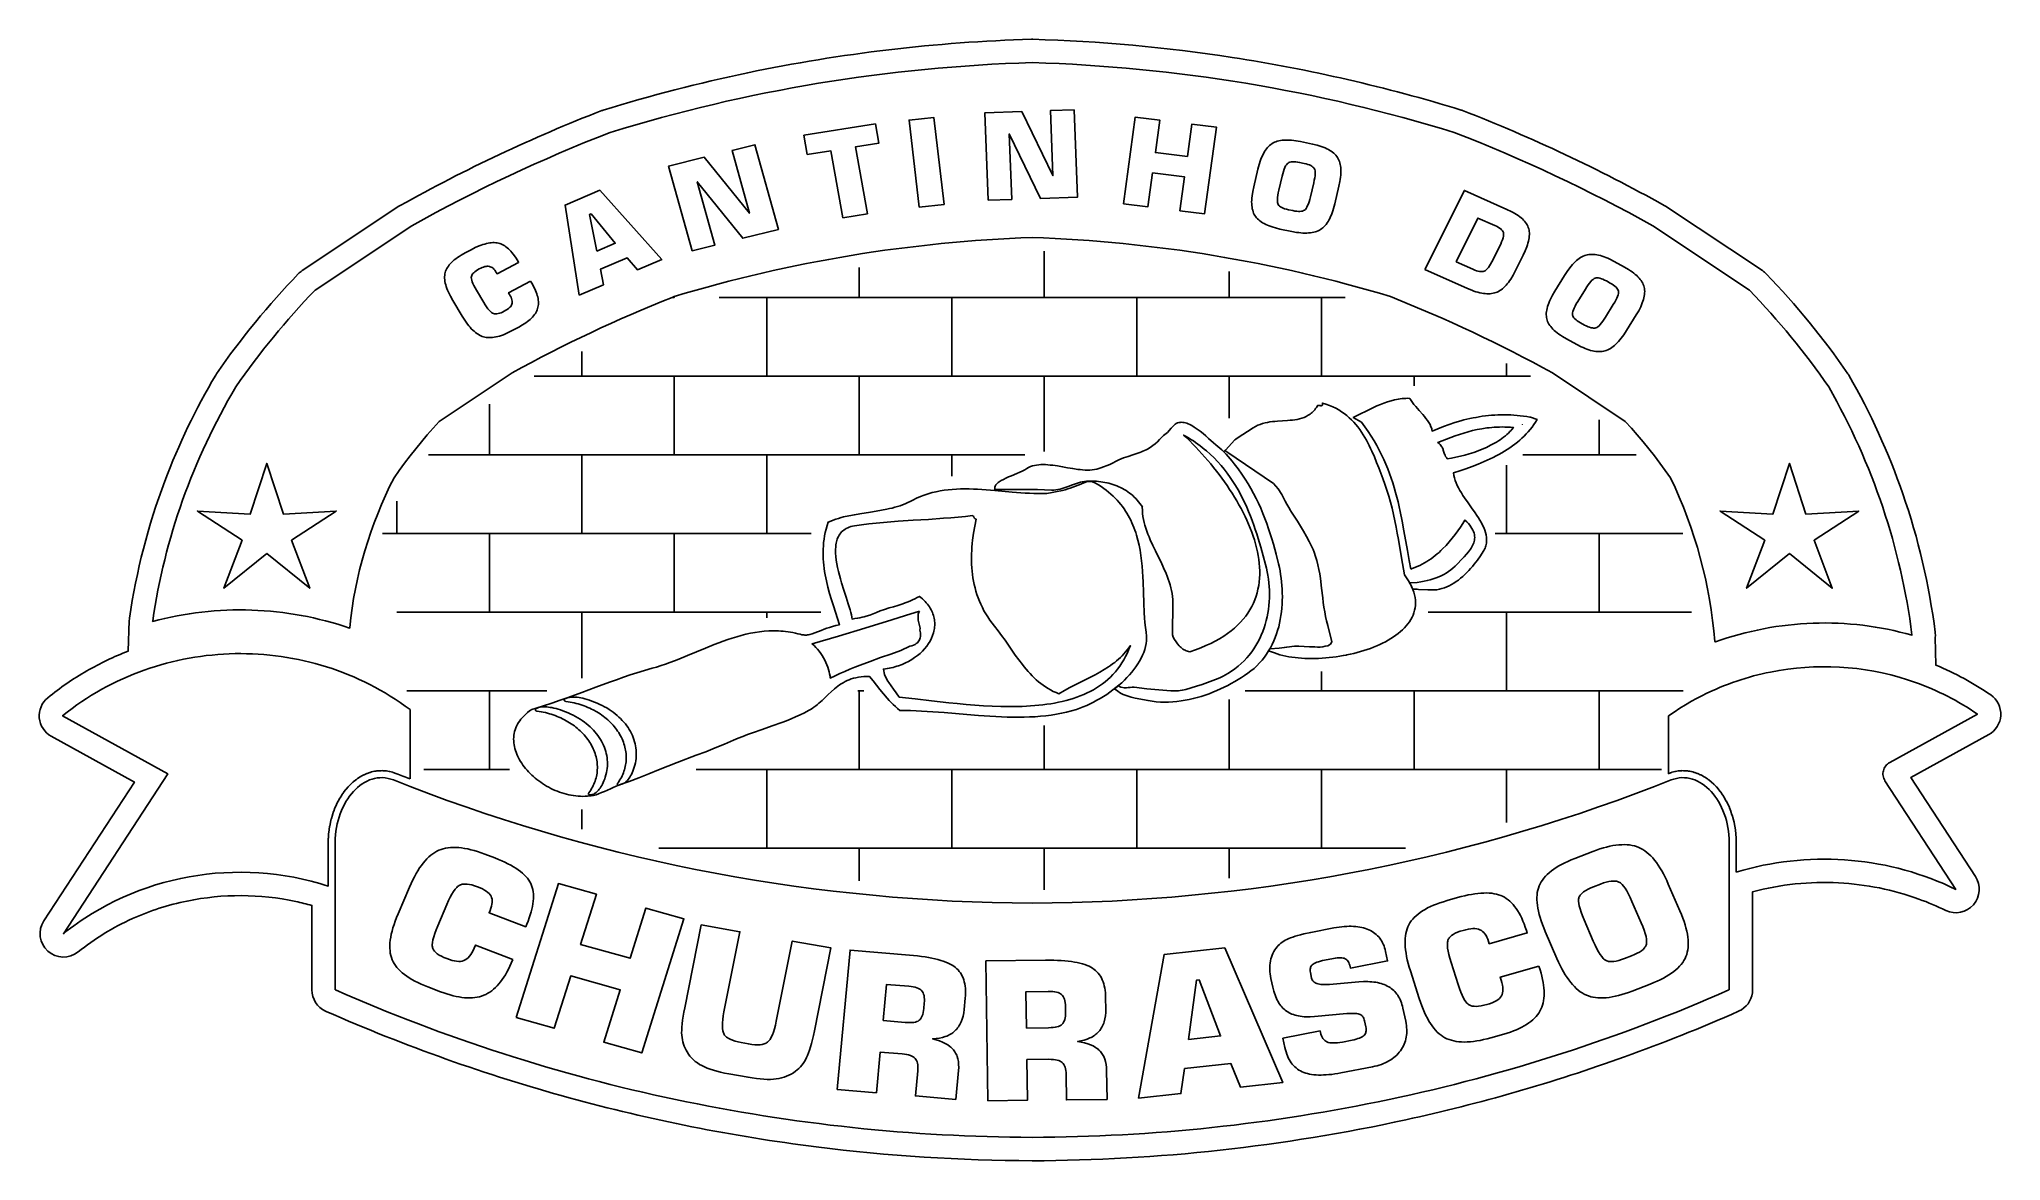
# Model space of a CAD drawing. Extents: x 0 to 420, y 0 to 240.
import ezdxf

# ---------------------------------------------------------------- set-up
doc = ezdxf.new("R2010")
doc.units = 0
doc.layers.add('Default Layer', color=1, linetype='CONTINUOUS')
doc.layers.add('Preview Toolpath Layer', color=1, linetype='CONTINUOUS')

msp = doc.modelspace()

# ---------------------------------------------------------------- linework, layer by layer
at = {"layer": 'Default Layer'}
for points in [[(1, 51.31), (20.38, 81.02), (2.58, 90.84, -0.529734), (1.82, 99.08, -0.039927), (10.19, 104.83, -0.037875), (19.05, 109.06), (19.29, 115.63, -0.024528), (19.33, 116.12, -0.054107), (26.88, 145.44, -0.044136), (37.79, 168.14, -0.017), (37.98, 168.43, -0.041013), (55.47, 189.79, -0.054116), (56.3, 190.48), (77.01, 204.25, -0.01735), (77.31, 204.43, -0.034448), (120.44, 224.73, -0.016222), (120.74, 224.84, -0.023158), (151.69, 232.82, -0.044089), (212.47, 240, -0.012665), (212.73, 240, -0.030894), (255.44, 236.1, -0.03643), (304.46, 224.85, -0.016156), (304.77, 224.75, -0.034459), (347.9, 204.45, -0.019472), (348.23, 204.25), (368.95, 190.48, -0.054064), (369.77, 189.79, -0.041039), (387.27, 168.43, -0.020932), (387.49, 168.08, -0.046662), (399.02, 142.74, -0.052003), (405.96, 113.09, -0.052157), (405.98, 112.05), (406.08, 106.06, -0.054553), (417.85, 99.68, -0.55657), (417.42, 91.19), (400.74, 81.99), (414.56, 60.81, -0.335463), (414.14, 54.79, -0.335463), (408.24, 53.55, 0.026503), (402.47, 56, 0.074015), (385.29, 59.47, 0.077955), (366.86, 57.55), (366.86, 36.58, -0.260981), (364.47, 32.32, -0.031548), (363.83, 31.98, -0.017645), (339.44, 22.23, -0.032416), (292.58, 8.76, -0.052999), (212.64, 0, -0.030515), (166.37, 2.97, -0.035672), (113.45, 13.49, -0.036951), (61.45, 31.96, -0.007864), (61.31, 32.03, -0.293444), (58.38, 36.58), (58.38, 54.63, 0.015821), (54.92, 55.48, 0.103715), (31.66, 55.58, 0.055352), (19.96, 51.81, 0.063592), (8.32, 44.68, -0.368646), (1.83, 44.87, -0.368646), (1, 51.31)], [(79.39, 81.7), (79.39, 92.1), (79.39, 96.55), (78.35, 97.31), (77.3, 98.05), (76.24, 98.76), (75.17, 99.44), (74.09, 100.1), (72.99, 100.73), (71.88, 101.34), (70.77, 101.93), (69.64, 102.49), (68.5, 103.02), (67.36, 103.53), (66.2, 104.02), (65.04, 104.48), (63.87, 104.91), (62.69, 105.32), (61.5, 105.71), (60.31, 106.07), (59.11, 106.41), (57.91, 106.72), (56.7, 107.01), (55.48, 107.27), (54.26, 107.51), (53.04, 107.72), (51.82, 107.91), (50.59, 108.07), (49.36, 108.21), (48.12, 108.32), (46.89, 108.41), (45.65, 108.47), (44.41, 108.51), (43.18, 108.53), (41.94, 108.52), (40.7, 108.48), (39.47, 108.42), (38.23, 108.34), (37, 108.23), (35.77, 108.1), (34.54, 107.94), (33.31, 107.76), (32.09, 107.55), (30.88, 107.32), (29.66, 107.06), (28.46, 106.78), (27.25, 106.48), (26.06, 106.15), (24.87, 105.79), (23.68, 105.41), (22.5, 105.01), (21.34, 104.58), (20.17, 104.13), (19.02, 103.65), (17.88, 103.15), (16.74, 102.62), (15.62, 102.07), (14.5, 101.5), (13.4, 100.9), (12.31, 100.27), (11.22, 99.62), (10.15, 98.95), (9.1, 98.25), (8.05, 97.53), (7.02, 96.78), (6, 96.01), (5, 95.22), (27.51, 82.79), (5.19, 48.58), (5.93, 49.17), (6.68, 49.74), (7.44, 50.3), (8.2, 50.84), (8.97, 51.38), (9.75, 51.9), (11.34, 52.9), (12.95, 53.85), (14.59, 54.75), (16.25, 55.59), (17.94, 56.38), (19.65, 57.12), (21.38, 57.8), (23.13, 58.43), (24.9, 59.01), (26.69, 59.53), (28.49, 60), (30.31, 60.41), (32.13, 60.77), (33.97, 61.07), (35.82, 61.31), (37.68, 61.51), (39.54, 61.64), (41.41, 61.72), (43.28, 61.74), (45.16, 61.7), (47.03, 61.61), (48.91, 61.46), (50.78, 61.26), (52.65, 60.99), (54.51, 60.67), (56.37, 60.29), (58.22, 59.85), (60.06, 59.35), (60.97, 59.08), (61.88, 58.79), (61.88, 68.17), (61.88, 68.2), (61.9, 69.01, -0.011079), (61.91, 69.08), (61.96, 69.88, -0.011011), (61.96, 69.94), (62.05, 70.73, -0.010964), (62.06, 70.79), (62.18, 71.57, -0.01094), (62.19, 71.63), (62.34, 72.39, -0.010943), (62.36, 72.46), (62.54, 73.2, -0.010976), (62.56, 73.26), (62.77, 73.98, -0.011042), (62.79, 74.05), (63.03, 74.75, -0.011146), (63.06, 74.81), (63.32, 75.5, -0.011291), (63.35, 75.56), (63.65, 76.22, -0.01148), (63.68, 76.28), (64, 76.92, -0.011717), (64.03, 76.98), (64.37, 77.59, -0.012006), (64.41, 77.65), (64.78, 78.24, -0.012349), (64.82, 78.3), (65.2, 78.86, -0.012752), (65.25, 78.92), (65.66, 79.44, -0.013216), (65.71, 79.5), (66.14, 80, -0.013744), (66.19, 80.06), (66.64, 80.52, -0.014337), (66.7, 80.58), (67.17, 81.01, -0.014993), (67.23, 81.07), (67.71, 81.46, -0.015708), (67.79, 81.52, -0.003294), (68.3, 81.88, -0.009885), (68.35, 81.92, -0.003294), (68.87, 82.24, -0.013824), (68.95, 82.29, -0.003456), (69.49, 82.57, -0.018107), (69.58, 82.62), (70.12, 82.85, -0.018929), (70.22, 82.89), (70.77, 83.09, -0.019715), (70.88, 83.12, -0.003404), (71.45, 83.27, -0.013619), (71.53, 83.29, -0.003404), (72.11, 83.4, -0.017523), (72.22, 83.41, -0.003504), (72.8, 83.47, -0.017896), (72.91, 83.47, -0.003578), (73.51, 83.48, -0.021736), (73.64, 83.47), (74.22, 83.43, -0.021786), (74.35, 83.41), (74.93, 83.31, -0.021616), (75.05, 83.29), (75.64, 83.14, -0.02123), (75.76, 83.1), (76.35, 82.89), (76.39, 82.88, 0.002181), (79.39, 81.7)], [(363.36, 61.75), (364.83, 62.18), (366.26, 62.56), (367.69, 62.9), (369.13, 63.22), (370.57, 63.5), (372.01, 63.74), (373.46, 63.96), (374.92, 64.14), (376.37, 64.28), (377.83, 64.4), (379.29, 64.48), (380.75, 64.53), (382.2, 64.55), (383.66, 64.53), (385.12, 64.48), (386.57, 64.4), (388.02, 64.28), (389.47, 64.14), (390.91, 63.96), (392.35, 63.75), (393.79, 63.5), (395.22, 63.23), (396.64, 62.92), (398.05, 62.58), (399.46, 62.2), (400.86, 61.8), (402.25, 61.36), (403.63, 60.89), (405, 60.39), (406.36, 59.86), (407.71, 59.3), (409.05, 58.7), (410.37, 58.07), (395.21, 81.32), (395.07, 81.57), (394.95, 81.83), (394.86, 82.09), (394.8, 82.36), (394.77, 82.64), (394.77, 82.92), (394.8, 83.2), (394.86, 83.47), (394.94, 83.74), (395.06, 84), (395.2, 84.25), (395.36, 84.48), (395.55, 84.69), (395.76, 84.89), (395.99, 85.06), (396.24, 85.22), (415, 95.57), (414.22, 96.1), (413.44, 96.62), (412.64, 97.12), (411.85, 97.6), (411.04, 98.08), (410.22, 98.54), (409.4, 98.98), (408.58, 99.41), (407.75, 99.83), (406.91, 100.23), (406.06, 100.62), (405.21, 101), (404.36, 101.36), (403.49, 101.7), (402.63, 102.04), (401.76, 102.35), (400, 102.95), (398.23, 103.48), (396.44, 103.96), (394.64, 104.39), (392.83, 104.75), (391.01, 105.06), (389.17, 105.31), (387.33, 105.5), (385.49, 105.63), (383.64, 105.7), (381.79, 105.72), (379.93, 105.68), (378.08, 105.58), (376.23, 105.42), (374.39, 105.2), (372.54, 104.92), (370.71, 104.59), (369.8, 104.4), (368.89, 104.19), (367.98, 103.97), (367.07, 103.74), (366.17, 103.49), (365.27, 103.22), (364.37, 102.94), (363.48, 102.65), (362.59, 102.34), (361.7, 102.01), (360.82, 101.67), (359.94, 101.32), (359.07, 100.95), (358.2, 100.57), (357.08, 100.04), (355.97, 99.49), (354.88, 98.92), (353.79, 98.33), (352.52, 97.59), (351.27, 96.82), (350.04, 96.01), (348.83, 95.18), (348.83, 82.87), (348.84, 82.87, -0.010368), (348.9, 82.89), (349.48, 83.1, -0.02123), (349.61, 83.14), (350.19, 83.29, -0.021616), (350.32, 83.31), (350.9, 83.41, -0.021786), (351.03, 83.43), (351.61, 83.47, -0.021736), (351.74, 83.48, -0.003578), (352.33, 83.47, -0.014317), (352.42, 83.47, -0.003578), (353.01, 83.41, -0.017523), (353.11, 83.4, -0.003504), (353.69, 83.29, -0.017023), (353.79, 83.27, -0.003404), (354.37, 83.12, -0.019715), (354.48, 83.09), (355.02, 82.89, -0.018929), (355.13, 82.85), (355.66, 82.62, -0.018107), (355.76, 82.57, -0.003456), (356.3, 82.29, -0.013824), (356.37, 82.24, -0.003294), (356.9, 81.92, -0.009885), (356.95, 81.88, -0.003294), (357.46, 81.52, -0.015708), (357.53, 81.46), (358.01, 81.07, -0.014993), (358.08, 81.01), (358.54, 80.58, -0.014337), (358.6, 80.52), (359.05, 80.06, -0.013744), (359.11, 80), (359.54, 79.5, -0.013216), (359.59, 79.44), (360, 78.92, -0.012752), (360.04, 78.86), (360.43, 78.3, -0.012349), (360.47, 78.24), (360.84, 77.65, -0.012006), (360.87, 77.59), (361.22, 76.98, -0.011717), (361.25, 76.92), (361.57, 76.28, -0.01148), (361.6, 76.22), (361.89, 75.56, -0.011291), (361.92, 75.5), (362.19, 74.81, -0.011146), (362.21, 74.75), (362.45, 74.05, -0.011042), (362.47, 73.98), (362.69, 73.26, -0.010976), (362.7, 73.2), (362.89, 72.46, -0.010943), (362.9, 72.39), (363.05, 71.63, -0.01094), (363.06, 71.57), (363.19, 70.79, -0.010964), (363.19, 70.73), (363.28, 69.94, -0.011011), (363.29, 69.88), (363.34, 69.08, -0.011079), (363.34, 69.01), (363.36, 68.2), (363.36, 68.17), (363.36, 61.75)]]:
    msp.add_lwpolyline(points, format="xyb", close=True, dxfattribs=at)
for points in [[(24.31, 115.56), (24.56, 117.21), (24.83, 118.85), (25.12, 120.49), (25.43, 122.12), (25.76, 123.75), (26.11, 125.38), (26.48, 127), (26.87, 128.62), (27.28, 130.23), (27.71, 131.84), (28.16, 133.44), (28.64, 135.04), (29.13, 136.63), (29.63, 138.21), (30.16, 139.79), (30.71, 141.37), (31.28, 142.93), (31.87, 144.49), (32.47, 146.05), (33.1, 147.6), (33.75, 149.14), (34.41, 150.67), (35.09, 152.2), (35.8, 153.72), (36.52, 155.23), (37.26, 156.73), (38.02, 158.23), (38.79, 159.72), (39.59, 161.2), (40.41, 162.67), (41.24, 164.14), (42.09, 165.59), (43.05, 166.96), (44.02, 168.32), (45, 169.67), (46, 171.01), (47.01, 172.34), (48.04, 173.67), (49.08, 174.98), (50.14, 176.28), (51.2, 177.57), (52.29, 178.85), (53.38, 180.12), (54.49, 181.38), (55.62, 182.63), (56.75, 183.87), (57.9, 185.1), (59.07, 186.32), (79.78, 200.09), (82.34, 201.5), (84.92, 202.9), (87.51, 204.27), (90.11, 205.62), (92.72, 206.95), (95.35, 208.25), (97.99, 209.53), (100.64, 210.8), (103.3, 212.03), (105.98, 213.25), (108.66, 214.44), (111.36, 215.62), (114.06, 216.76), (116.78, 217.89), (119.51, 218.99), (122.25, 220.07), (125, 220.91), (127.75, 221.71), (130.5, 222.5), (133.27, 223.26), (136.04, 224), (138.81, 224.71), (141.59, 225.4), (144.38, 226.07), (147.18, 226.72), (149.97, 227.34), (152.78, 227.93), (155.59, 228.51), (158.4, 229.06), (161.22, 229.58), (164.05, 230.09), (166.88, 230.57), (169.71, 231.02), (172.55, 231.46), (175.39, 231.86), (178.23, 232.25), (181.08, 232.61), (183.94, 232.95), (186.79, 233.26), (189.65, 233.55), (192.51, 233.81), (195.38, 234.06), (198.25, 234.27), (201.12, 234.47), (203.99, 234.64), (206.87, 234.78), (209.74, 234.9), (212.62, 235), (215.5, 234.9), (218.38, 234.78), (221.25, 234.64), (224.13, 234.47), (227, 234.27), (229.87, 234.06), (232.73, 233.81), (235.59, 233.55), (238.45, 233.26), (241.31, 232.95), (244.16, 232.61), (247.01, 232.25), (249.86, 231.86), (252.7, 231.46), (255.54, 231.02), (258.37, 230.57), (261.2, 230.09), (264.02, 229.58), (266.84, 229.06), (269.66, 228.51), (272.47, 227.93), (275.27, 227.34), (278.07, 226.72), (280.86, 226.07), (283.65, 225.4), (286.43, 224.71), (289.21, 224), (291.98, 223.26), (294.74, 222.5), (297.5, 221.71), (300.25, 220.91), (302.99, 220.07), (305.73, 218.99), (308.46, 217.89), (311.18, 216.76), (313.89, 215.62), (316.59, 214.44), (319.27, 213.25), (321.94, 212.03), (324.61, 210.8), (327.26, 209.53), (329.89, 208.25), (332.52, 206.95), (335.14, 205.62), (337.74, 204.27), (340.33, 202.9), (342.9, 201.5), (345.47, 200.09), (366.18, 186.32), (367.34, 185.1), (368.49, 183.87), (369.63, 182.63), (370.75, 181.38), (371.86, 180.12), (372.96, 178.85), (374.04, 177.57), (375.11, 176.28), (376.16, 174.98), (377.21, 173.67), (378.23, 172.34), (379.24, 171.01), (380.24, 169.67), (381.23, 168.32), (382.2, 166.96), (383.15, 165.59), (384.03, 164.04), (384.88, 162.49), (385.71, 160.92), (386.53, 159.35), (387.32, 157.76), (388.1, 156.17), (388.85, 154.57), (389.58, 152.97), (390.3, 151.35), (390.99, 149.73), (391.66, 148.11), (392.32, 146.47), (392.95, 144.83), (393.56, 143.18), (394.15, 141.52), (394.72, 139.86), (395.27, 138.19), (395.8, 136.52), (396.31, 134.84), (396.79, 133.15), (397.26, 131.46), (397.7, 129.76), (398.13, 128.06), (398.53, 126.35), (398.91, 124.64), (399.27, 122.93), (399.61, 121.21), (399.93, 119.48), (400.23, 117.75), (400.5, 116.02), (400.76, 114.28), (400.99, 112.54), (401, 112.47), (399.7, 112.82), (398.39, 113.15), (397.09, 113.45), (395.77, 113.73), (394.46, 113.98), (393.14, 114.21), (391.81, 114.4), (390.48, 114.58), (389.16, 114.73), (387.82, 114.85), (386.49, 114.94), (385.16, 115.01), (383.82, 115.06), (382.49, 115.08), (381.15, 115.07), (379.82, 115.04), (378.49, 114.98), (377.15, 114.89), (375.82, 114.78), (374.5, 114.65), (373.17, 114.49), (371.85, 114.3), (370.53, 114.09), (369.22, 113.85), (367.91, 113.58), (366.6, 113.29), (365.3, 112.98), (364.01, 112.64), (362.72, 112.27), (361.44, 111.88), (360.16, 111.46), (358.9, 111.02), (358.78, 111.1), (358.57, 113.37), (358.31, 115.63), (358, 117.89), (357.64, 120.14), (357.22, 122.38), (356.75, 124.61), (356.24, 126.82), (355.67, 129.03), (355.04, 131.22), (354.37, 133.4), (353.65, 135.57), (352.87, 137.72), (352.05, 139.86), (351.17, 141.98), (350.25, 144.08), (349.27, 146.17), (348.15, 147.73), (347, 149.29), (345.83, 150.82), (344.63, 152.34), (343.41, 153.84), (342.17, 155.32), (340.9, 156.78), (339.61, 158.23), (324.01, 168.6), (321.91, 169.75), (319.8, 170.88), (317.68, 171.99), (315.55, 173.09), (313.41, 174.17), (311.26, 175.23), (309.11, 176.28), (306.94, 177.31), (304.77, 178.32), (302.58, 179.32), (300.39, 180.29), (298.19, 181.26), (295.98, 182.2), (293.76, 183.13), (291.53, 184.04), (289.3, 184.93), (286.97, 185.63), (284.63, 186.3), (282.29, 186.96), (279.94, 187.59), (277.59, 188.21), (275.24, 188.81), (272.87, 189.39), (270.51, 189.95), (268.14, 190.49), (265.76, 191.01), (263.38, 191.51), (261, 191.99), (258.61, 192.46), (256.22, 192.9), (253.82, 193.32), (251.42, 193.73), (249.02, 194.12), (246.61, 194.48), (244.2, 194.83), (241.78, 195.16), (239.37, 195.46), (236.95, 195.75), (234.53, 196.02), (232.1, 196.27), (229.67, 196.5), (227.24, 196.71), (224.81, 196.9), (222.38, 197.07), (219.94, 197.23), (217.5, 197.36), (215.06, 197.47), (212.62, 197.56), (210.18, 197.47), (207.74, 197.36), (205.31, 197.23), (202.87, 197.07), (200.44, 196.9), (198.01, 196.71), (195.58, 196.5), (193.15, 196.27), (190.73, 196.02), (188.31, 195.75), (185.89, 195.47), (183.47, 195.16), (181.06, 194.83), (178.65, 194.48), (176.25, 194.12), (173.85, 193.73), (171.45, 193.33), (169.05, 192.9), (166.66, 192.46), (164.27, 192), (161.89, 191.51), (159.51, 191.01), (157.14, 190.49), (154.77, 189.95), (152.4, 189.39), (150.04, 188.82), (147.68, 188.22), (145.33, 187.6), (142.99, 186.96), (140.65, 186.31), (138.31, 185.64), (135.98, 184.94), (135.95, 184.93), (135.5, 184.75), (133.29, 183.87), (131.1, 182.97), (128.91, 182.05), (126.73, 181.11), (124.55, 180.16), (122.39, 179.19), (120.23, 178.21), (118.09, 177.2), (115.95, 176.19), (113.82, 175.15), (111.7, 174.1), (109.59, 173.03), (107.49, 171.95), (105.39, 170.85), (103.31, 169.73), (101.23, 168.6), (85.64, 158.23), (84.35, 156.78), (83.08, 155.32), (81.83, 153.84), (80.61, 152.34), (79.41, 150.82), (78.24, 149.29), (77.1, 147.73), (75.97, 146.17), (75.03, 144.27), (74.13, 142.35), (73.28, 140.42), (72.47, 138.47), (71.71, 136.51), (71, 134.53), (70.33, 132.53), (69.71, 130.53), (69.14, 128.51), (68.61, 126.48), (68.14, 124.43), (67.71, 122.38), (67.32, 120.32), (66.99, 118.25), (66.71, 116.17), (66.47, 114.09), (66.46, 113.98), (65.19, 114.4), (63.91, 114.8), (62.62, 115.18), (61.33, 115.53), (60.03, 115.86), (58.73, 116.16), (57.42, 116.44), (56.1, 116.69), (54.79, 116.92), (53.47, 117.13), (52.14, 117.31), (50.82, 117.46), (49.49, 117.6), (48.16, 117.7), (46.82, 117.78), (45.49, 117.84), (44.16, 117.87), (42.82, 117.88), (41.48, 117.87), (40.15, 117.82), (38.81, 117.76), (37.48, 117.67), (36.15, 117.55), (34.82, 117.41), (33.49, 117.25), (32.16, 117.06), (30.84, 116.84), (29.52, 116.6), (28.2, 116.34), (26.89, 116.05), (25.58, 115.74), (24.28, 115.4), (24.31, 115.56)], [(188.43, 204.1), (186.25, 222.69), (191.58, 223.25), (193.76, 204.66), (188.43, 204.1)], [(203.19, 205.54), (202.47, 224.24), (210.36, 224.51), (217.04, 210.83), (216.51, 224.72), (221.57, 224.89), (222.29, 206.2), (214.4, 205.92), (207.7, 219.73), (208.24, 205.71), (203.19, 205.54)], [(232.13, 204.78), (234.68, 223.34), (239.94, 222.69), (238.99, 215.75), (245.84, 214.91), (246.8, 221.85), (252.06, 221.2), (249.51, 202.65), (244.25, 203.3), (245.24, 210.55), (238.39, 211.39), (237.39, 204.14), (232.13, 204.78)], [(172.04, 201.81), (169.48, 216.14), (164.46, 215.34), (163.73, 219.46), (179.05, 221.89), (179.78, 217.78), (174.78, 216.98), (177.34, 202.65), (172.04, 201.81)], [(260.93, 212.2), (261.19, 213.19), (261.49, 214.1), (261.65, 214.52), (261.82, 214.91), (261.99, 215.29), (262.18, 215.64), (262.37, 215.97), (262.57, 216.28), (262.78, 216.56), (262.99, 216.83), (263.22, 217.07), (263.45, 217.28), (263.69, 217.48), (263.94, 217.65), (264.2, 217.81), (264.48, 217.95), (264.78, 218.07), (265.09, 218.17), (265.41, 218.26), (265.76, 218.33), (266.12, 218.38), (266.49, 218.42), (266.89, 218.44), (267.29, 218.44), (267.72, 218.43), (268.16, 218.39), (268.61, 218.34), (269.09, 218.28), (270.08, 218.1), (272.63, 217.56), (273.61, 217.32), (274.07, 217.19), (274.5, 217.05), (274.92, 216.91), (275.31, 216.75), (275.68, 216.58), (276.02, 216.41), (276.35, 216.22), (276.65, 216.03), (276.93, 215.83), (277.19, 215.62), (277.42, 215.4), (277.64, 215.17), (277.83, 214.94), (277.99, 214.69), (278.14, 214.43), (278.28, 214.15), (278.39, 213.86), (278.49, 213.55), (278.57, 213.23), (278.63, 212.88), (278.68, 212.52), (278.7, 212.15), (278.71, 211.76), (278.7, 211.35), (278.68, 210.92), (278.63, 210.48), (278.57, 210.02), (278.5, 209.54), (278.29, 208.54), (277.39, 204.75), (277.13, 203.76), (276.99, 203.29), (276.83, 202.85), (276.67, 202.44), (276.5, 202.04), (276.33, 201.67), (276.14, 201.31), (275.95, 200.98), (275.75, 200.68), (275.54, 200.39), (275.32, 200.13), (275.09, 199.89), (274.85, 199.67), (274.61, 199.47), (274.36, 199.3), (274.1, 199.14), (273.82, 199.01), (273.52, 198.89), (273.21, 198.78), (272.88, 198.69), (272.54, 198.62), (272.18, 198.57), (271.8, 198.54), (271.41, 198.52), (271, 198.51), (270.57, 198.53), (270.13, 198.56), (269.67, 198.61), (269.2, 198.68), (268.2, 198.86), (265.67, 199.39), (264.69, 199.63), (264.23, 199.76), (263.79, 199.9), (263.38, 200.05), (262.99, 200.2), (262.62, 200.37), (262.27, 200.54), (261.95, 200.73), (261.64, 200.92), (261.36, 201.12), (261.11, 201.33), (260.87, 201.55), (260.66, 201.77), (260.47, 202.01), (260.3, 202.25), (260.15, 202.51), (260.02, 202.79), (259.91, 203.08), (259.82, 203.39), (259.74, 203.71), (259.68, 204.06), (259.64, 204.42), (259.61, 204.79), (259.6, 205.19), (259.61, 205.6), (259.64, 206.02), (259.69, 206.47), (259.83, 207.4), (260.04, 208.41), (260.93, 212.2)], [(139.78, 194.75), (134.76, 212.85), (142.39, 214.74), (152.07, 202.77), (148.34, 216.21), (153.25, 217.42), (158.26, 199.32), (150.62, 197.43), (140.9, 209.52), (144.66, 195.96), (139.78, 194.75)], [(266.13, 210.68), (265.42, 207.67), (265.3, 207.11), (265.21, 206.6), (265.14, 206.14), (265.11, 205.74), (265.1, 205.38), (265.13, 205.07), (265.19, 204.82), (265.27, 204.61), (265.4, 204.44), (265.57, 204.28), (265.78, 204.12), (266.03, 203.98), (266.32, 203.85), (266.66, 203.73), (267.04, 203.62), (267.47, 203.52), (268.43, 203.32), (268.86, 203.24), (269.25, 203.18), (269.61, 203.16), (269.94, 203.16), (270.24, 203.19), (270.5, 203.24), (270.73, 203.33), (270.92, 203.44), (271.1, 203.59), (271.27, 203.8), (271.43, 204.06), (271.59, 204.39), (271.75, 204.76), (271.9, 205.2), (272.05, 205.7), (272.18, 206.25), (272.89, 209.25), (273.02, 209.81), (273.11, 210.32), (273.17, 210.77), (273.2, 211.18), (273.2, 211.54), (273.17, 211.85), (273.11, 212.11), (273.02, 212.31), (272.89, 212.49), (272.72, 212.66), (272.51, 212.82), (272.26, 212.97), (271.96, 213.1), (271.62, 213.22), (271.24, 213.34), (270.82, 213.44), (269.86, 213.64), (269.44, 213.72), (269.04, 213.77), (268.68, 213.79), (268.36, 213.79), (268.07, 213.76), (267.81, 213.71), (267.58, 213.63), (267.39, 213.51), (267.22, 213.36), (267.05, 213.15), (266.88, 212.88), (266.72, 212.56), (266.57, 212.17), (266.42, 211.73), (266.27, 211.23), (266.13, 210.68)], [(115.63, 185.25), (112.59, 204.5), (120.02, 207.7), (133.29, 192.86), (128.11, 190.63), (125.87, 193.25), (120.19, 190.81), (120.8, 187.48), (115.63, 185.25)], [(296.71, 190.71), (305.14, 207.65), (314.25, 203.6), (315.15, 203.17), (315.57, 202.95), (315.96, 202.72), (316.33, 202.5), (316.67, 202.26), (317, 202.03), (317.3, 201.79), (317.57, 201.54), (317.82, 201.3), (318.05, 201.04), (318.25, 200.79), (318.43, 200.53), (318.59, 200.27), (318.72, 200), (318.83, 199.73), (318.92, 199.45), (318.99, 199.16), (319.03, 198.86), (319.06, 198.54), (319.06, 198.21), (319.05, 197.87), (319.01, 197.52), (318.95, 197.16), (318.87, 196.78), (318.77, 196.39), (318.65, 195.99), (318.51, 195.58), (318.17, 194.71), (317.75, 193.8), (316.04, 190.38), (315.57, 189.48), (315.08, 188.68), (314.84, 188.32), (314.59, 187.97), (314.33, 187.65), (314.07, 187.36), (313.81, 187.08), (313.55, 186.83), (313.28, 186.6), (313.01, 186.39), (312.74, 186.21), (312.46, 186.05), (312.18, 185.91), (311.9, 185.8), (311.61, 185.71), (311.31, 185.63), (310.99, 185.58), (310.67, 185.55), (310.33, 185.53), (309.98, 185.54), (309.62, 185.56), (309.24, 185.61), (308.86, 185.67), (308.46, 185.75), (308.05, 185.86), (307.63, 185.98), (307.2, 186.12), (306.75, 186.28), (305.82, 186.67), (296.71, 190.71)], [(119.4, 194.65), (123.35, 196.35), (118.15, 202.63), (117.84, 202.5), (119.4, 194.65)], [(303.39, 192.36), (306.97, 190.77), (307.37, 190.6), (307.74, 190.47), (308.08, 190.37), (308.4, 190.3), (308.69, 190.27), (308.96, 190.27), (309.2, 190.3), (309.41, 190.36), (309.61, 190.47), (309.83, 190.64), (310.05, 190.87), (310.28, 191.15), (310.52, 191.49), (310.76, 191.89), (311.02, 192.35), (311.29, 192.86), (312.67, 195.65), (312.92, 196.17), (313.13, 196.65), (313.3, 197.09), (313.42, 197.48), (313.5, 197.83), (313.55, 198.14), (313.55, 198.4), (313.51, 198.62), (313.43, 198.82), (313.3, 199.02), (313.13, 199.21), (312.92, 199.4), (312.67, 199.59), (312.37, 199.78), (312.02, 199.97), (311.64, 200.15), (308.06, 201.74), (303.39, 192.36)], [(105.19, 188.26), (105.47, 187.79), (105.9, 187), (106.26, 186.25), (106.4, 185.89), (106.53, 185.53), (106.64, 185.19), (106.73, 184.85), (106.8, 184.51), (106.85, 184.19), (106.87, 183.87), (106.88, 183.56), (106.87, 183.26), (106.84, 182.96), (106.79, 182.68), (106.72, 182.4), (106.63, 182.13), (106.52, 181.86), (106.38, 181.59), (106.23, 181.33), (106.05, 181.07), (105.85, 180.81), (105.63, 180.56), (105.39, 180.31), (105.13, 180.06), (104.85, 179.81), (104.54, 179.57), (104.22, 179.34), (103.5, 178.87), (102.7, 178.41), (101.13, 177.58), (100.24, 177.14), (99.81, 176.95), (99.39, 176.77), (98.97, 176.62), (98.57, 176.49), (98.18, 176.38), (97.8, 176.29), (97.43, 176.23), (97.07, 176.18), (96.72, 176.15), (96.38, 176.14), (96.05, 176.16), (95.73, 176.19), (95.42, 176.25), (95.13, 176.32), (94.83, 176.42), (94.54, 176.54), (94.25, 176.69), (93.96, 176.86), (93.67, 177.05), (93.38, 177.27), (93.1, 177.51), (92.81, 177.77), (92.52, 178.06), (92.24, 178.37), (91.96, 178.7), (91.68, 179.06), (91.12, 179.85), (90.56, 180.73), (88.55, 184.11), (88.04, 185.02), (87.62, 185.88), (87.44, 186.29), (87.29, 186.69), (87.15, 187.08), (87.04, 187.46), (86.95, 187.83), (86.88, 188.18), (86.84, 188.53), (86.81, 188.86), (86.81, 189.18), (86.83, 189.49), (86.87, 189.79), (86.94, 190.07), (87.02, 190.36), (87.13, 190.63), (87.27, 190.91), (87.42, 191.19), (87.61, 191.46), (87.81, 191.73), (88.04, 191.99), (88.3, 192.26), (88.57, 192.52), (88.88, 192.78), (89.2, 193.03), (89.55, 193.29), (89.93, 193.54), (90.32, 193.79), (91.19, 194.28), (92.47, 194.96), (93.35, 195.41), (94.2, 195.77), (94.6, 195.93), (94.99, 196.06), (95.38, 196.18), (95.75, 196.28), (96.11, 196.36), (96.45, 196.42), (96.79, 196.46), (97.12, 196.48), (97.43, 196.48), (97.74, 196.46), (98.03, 196.42), (98.31, 196.37), (98.59, 196.29), (98.86, 196.19), (99.13, 196.07), (99.4, 195.93), (99.66, 195.77), (99.93, 195.59), (100.19, 195.38), (100.45, 195.15), (100.71, 194.91), (100.97, 194.64), (101.22, 194.35), (101.47, 194.04), (101.97, 193.35), (102.46, 192.57), (102.65, 192.26), (98.04, 189.81), (97.86, 190.1), (97.69, 190.37), (97.52, 190.6), (97.34, 190.81), (97.16, 190.98), (96.97, 191.13), (96.78, 191.24), (96.58, 191.33), (96.38, 191.39), (96.16, 191.42), (95.93, 191.42), (95.69, 191.39), (95.42, 191.34), (95.14, 191.25), (94.85, 191.14), (94.53, 191), (94.2, 190.84), (93.85, 190.64), (93.54, 190.44), (93.27, 190.24), (93.04, 190.04), (92.85, 189.84), (92.7, 189.64), (92.6, 189.43), (92.54, 189.23), (92.51, 189.01), (92.54, 188.74), (92.61, 188.44), (92.72, 188.1), (92.87, 187.72), (93.07, 187.29), (93.32, 186.83), (93.61, 186.33), (95.21, 183.64), (95.51, 183.15), (95.8, 182.72), (96.08, 182.34), (96.34, 182.01), (96.59, 181.75), (96.83, 181.53), (97.06, 181.38), (97.27, 181.28), (97.48, 181.23), (97.72, 181.21), (97.98, 181.23), (98.26, 181.28), (98.56, 181.36), (98.88, 181.47), (99.22, 181.62), (99.58, 181.8), (99.91, 181.99), (100.21, 182.18), (100.47, 182.37), (100.69, 182.56), (100.88, 182.75), (101.03, 182.94), (101.15, 183.13), (101.22, 183.33), (101.27, 183.53), (101.28, 183.75), (101.26, 183.98), (101.21, 184.23), (101.13, 184.5), (101.02, 184.78), (100.87, 185.07), (100.7, 185.38), (100.48, 185.75), (105.19, 188.26)], [(326.58, 189.46), (327.15, 190.33), (327.72, 191.11), (328.01, 191.46), (328.3, 191.79), (328.58, 192.1), (328.87, 192.38), (329.16, 192.64), (329.45, 192.88), (329.74, 193.09), (330.03, 193.28), (330.32, 193.44), (330.61, 193.58), (330.91, 193.7), (331.2, 193.8), (331.5, 193.87), (331.81, 193.92), (332.13, 193.95), (332.46, 193.96), (332.8, 193.95), (333.15, 193.92), (333.51, 193.87), (333.88, 193.79), (334.26, 193.7), (334.65, 193.58), (335.05, 193.45), (335.46, 193.29), (335.88, 193.12), (336.3, 192.92), (337.19, 192.46), (339.45, 191.22), (340.31, 190.71), (340.7, 190.46), (341.07, 190.2), (341.42, 189.94), (341.74, 189.68), (342.04, 189.41), (342.32, 189.15), (342.57, 188.88), (342.79, 188.61), (342.99, 188.34), (343.17, 188.06), (343.33, 187.79), (343.46, 187.51), (343.56, 187.23), (343.64, 186.95), (343.7, 186.66), (343.74, 186.35), (343.76, 186.04), (343.75, 185.72), (343.72, 185.39), (343.67, 185.04), (343.6, 184.69), (343.5, 184.32), (343.39, 183.94), (343.25, 183.56), (343.08, 183.16), (342.9, 182.75), (342.7, 182.33), (342.47, 181.9), (341.95, 181), (339.88, 177.65), (339.31, 176.78), (339.03, 176.38), (338.74, 176), (338.45, 175.65), (338.17, 175.32), (337.88, 175.01), (337.59, 174.73), (337.3, 174.47), (337.01, 174.24), (336.71, 174.02), (336.42, 173.84), (336.13, 173.67), (335.83, 173.53), (335.54, 173.41), (335.24, 173.32), (334.94, 173.25), (334.63, 173.2), (334.31, 173.17), (333.98, 173.16), (333.64, 173.17), (333.29, 173.2), (332.93, 173.25), (332.56, 173.33), (332.18, 173.42), (331.79, 173.53), (331.39, 173.67), (330.98, 173.83), (330.56, 174.01), (330.13, 174.2), (329.24, 174.66), (326.99, 175.9), (326.13, 176.4), (325.73, 176.66), (325.36, 176.92), (325.02, 177.18), (324.69, 177.44), (324.4, 177.7), (324.12, 177.97), (323.87, 178.23), (323.64, 178.5), (323.44, 178.77), (323.26, 179.05), (323.11, 179.32), (322.98, 179.6), (322.87, 179.88), (322.79, 180.16), (322.73, 180.45), (322.7, 180.75), (322.69, 181.06), (322.69, 181.38), (322.73, 181.71), (322.78, 182.06), (322.85, 182.41), (322.95, 182.78), (323.07, 183.15), (323.21, 183.54), (323.37, 183.94), (323.56, 184.35), (323.99, 185.2), (324.52, 186.1), (326.58, 189.46)], [(331.05, 186.52), (329.41, 183.86), (329.11, 183.36), (328.86, 182.9), (328.65, 182.48), (328.49, 182.1), (328.37, 181.76), (328.3, 181.47), (328.27, 181.21), (328.29, 180.99), (328.35, 180.79), (328.46, 180.58), (328.61, 180.38), (328.81, 180.17), (329.05, 179.96), (329.33, 179.75), (329.66, 179.53), (330.03, 179.32), (330.88, 178.85), (331.26, 178.65), (331.62, 178.49), (331.96, 178.36), (332.27, 178.26), (332.56, 178.21), (332.83, 178.19), (333.07, 178.2), (333.29, 178.25), (333.51, 178.34), (333.74, 178.49), (333.98, 178.7), (334.24, 178.96), (334.51, 179.28), (334.79, 179.65), (335.09, 180.08), (335.4, 180.56), (337.04, 183.22), (337.33, 183.72), (337.58, 184.18), (337.79, 184.6), (337.95, 184.98), (338.06, 185.32), (338.13, 185.62), (338.16, 185.88), (338.14, 186.11), (338.08, 186.32), (337.97, 186.53), (337.82, 186.74), (337.62, 186.95), (337.38, 187.16), (337.1, 187.37), (336.77, 187.59), (336.4, 187.81), (335.56, 188.27), (335.18, 188.47), (334.82, 188.63), (334.48, 188.76), (334.17, 188.85), (333.88, 188.91), (333.62, 188.93), (333.38, 188.91), (333.16, 188.86), (332.94, 188.77), (332.72, 188.61), (332.47, 188.41), (332.22, 188.14), (331.95, 187.82), (331.66, 187.44), (331.36, 187.01), (331.05, 186.52)], [(253.78, 151.89), (253.97, 152.08), (256.02, 154.25), (256.24, 154.45), (256.47, 154.64), (259.96, 156.85), (260.44, 157.14), (260.93, 157.39), (261.43, 157.59), (261.94, 157.76), (262.46, 157.91), (262.99, 158.02), (263.52, 158.11), (264.06, 158.18), (264.6, 158.23), (265.14, 158.27), (266.22, 158.34), (267.29, 158.4), (267.82, 158.45), (268.34, 158.5), (268.86, 158.57), (269.36, 158.66), (269.86, 158.77), (270.34, 158.9), (270.81, 159.07), (271.27, 159.28), (271.71, 159.52), (272.14, 159.8), (272.34, 159.96), (272.54, 160.13), (272.74, 160.32), (272.93, 160.51), (273.12, 160.73), (273.3, 160.95), (273.48, 161.19), (273.65, 161.44), (273.64, 161.53), (273.68, 161.59), (273.74, 161.63), (273.82, 161.64), (274.03, 161.62), (274.27, 161.59), (274.39, 161.58), (274.51, 161.58), (274.61, 161.6), (274.69, 161.64), (274.75, 161.71), (274.79, 161.81), (274.79, 161.95), (274.75, 162.14), (275.52, 161.91), (276.26, 161.64), (276.96, 161.35), (277.62, 161.02), (278.26, 160.67), (278.87, 160.29), (279.44, 159.89), (279.99, 159.46), (280.51, 159.01), (281.01, 158.54), (281.48, 158.05), (281.93, 157.55), (282.35, 157.03), (282.75, 156.49), (283.14, 155.94), (283.5, 155.38), (283.85, 154.81), (284.18, 154.22), (284.49, 153.64), (284.79, 153.04), (285.08, 152.45), (285.35, 151.85), (285.87, 150.64), (286.35, 149.44), (286.81, 148.26), (287.68, 146.01), (288.14, 144.78), (288.57, 143.53), (288.96, 142.25), (289.32, 140.95), (289.66, 139.63), (289.97, 138.29), (290.26, 136.95), (290.53, 135.61), (290.78, 134.27), (291.02, 132.94), (291.46, 130.32), (291.88, 127.8), (292.3, 125.41), (292.76, 124.76), (293.18, 124.12), (293.54, 123.49), (293.85, 122.88), (294.1, 122.27), (294.31, 121.67), (294.47, 121.09), (294.59, 120.51), (294.65, 119.94), (294.67, 119.39), (294.65, 118.85), (294.59, 118.31), (294.49, 117.79), (294.34, 117.28), (294.16, 116.79), (293.94, 116.3), (293.68, 115.82), (293.39, 115.36), (293.07, 114.91), (292.71, 114.47), (292.33, 114.04), (291.91, 113.63), (291.46, 113.23), (290.99, 112.84), (290.49, 112.46), (289.97, 112.09), (289.42, 111.74), (288.85, 111.4), (288.26, 111.08), (287.65, 110.77), (287.02, 110.47), (286.38, 110.18), (285.72, 109.91), (285.04, 109.65), (284.35, 109.41), (283.64, 109.18), (282.93, 108.96), (282.21, 108.76), (281.47, 108.57), (280.73, 108.4), (279.99, 108.24), (279.83, 108.21), (279.23, 108.09), (278.48, 107.96), (277.72, 107.85), (276.96, 107.75), (276.2, 107.66), (275.45, 107.6), (274.69, 107.54), (273.94, 107.5), (273.19, 107.48), (272.45, 107.47), (271.72, 107.48), (271, 107.51), (270.28, 107.55), (269.58, 107.6), (268.89, 107.68), (268.21, 107.77), (267.55, 107.87), (266.9, 108), (266.28, 108.13), (265.67, 108.29), (265.08, 108.46), (264.51, 108.66), (263.24, 109.09), (263.42, 109.4), (263.53, 109.58), (265.52, 109.69), (266.05, 109.74), (266.59, 109.81), (267.13, 109.91), (267.67, 109.99), (268.22, 110.05), (268.78, 110.09), (269.14, 110.11), (269.68, 110.09), (270.82, 110.04), (271.97, 109.99), (273.12, 109.95), (273.7, 109.94), (274.27, 109.94), (274.85, 109.96), (275.35, 110.14), (275.92, 110.19), (276.49, 110.56), (276.75, 111.02), (275.88, 114.56), (275.64, 115.51), (275.42, 116.47), (275.24, 117.46), (275.08, 118.46), (274.94, 119.47), (274.81, 120.49), (274.58, 122.54), (274.32, 124.57), (274.17, 125.57), (274, 126.55), (273.8, 127.51), (273.57, 128.44), (273.3, 129.34), (272.98, 130.21), (272.74, 130.79), (272.49, 131.37), (271.94, 132.5), (271.35, 133.62), (270.72, 134.72), (270.07, 135.81), (269.39, 136.88), (268.01, 139.02), (267.95, 139.12), (267.54, 139.8), (267.15, 140.48), (266.78, 141.17), (266.43, 141.86), (266.09, 142.55), (265.27, 143.8), (264.31, 144.91), (254.26, 151.74), (254.12, 151.82), (254, 151.87), (253.91, 151.89), (253.84, 151.89), (253.77, 151.87), (253.78, 151.89)], [(293.7, 126.63), (293.34, 128.48), (292.96, 130.6), (292.21, 134.79), (291.82, 136.86), (291.4, 138.93), (291.18, 139.95), (290.94, 140.98), (290.68, 142), (290.41, 143.02), (290.12, 144.04), (289.81, 145.05), (289.48, 146.06), (289.12, 147.07), (288.74, 148.08), (288.33, 149.09), (287.89, 150.09), (287.42, 151.09), (286.92, 152.09), (286.38, 153.09), (285.81, 154.09), (285.2, 155.09), (284.54, 156.08), (283.85, 157.08), (283.11, 158.07), (281.37, 159.06), (282.8, 159.78), (284.23, 160.51), (284.96, 160.87), (285.69, 161.21), (286.42, 161.55), (287.16, 161.86), (287.91, 162.15), (288.67, 162.42), (289.44, 162.65), (290.22, 162.84), (290.62, 162.92), (291.01, 162.99), (291.41, 163.05), (291.82, 163.1), (292.23, 163.13), (292.64, 163.15), (293.05, 163.16), (293.47, 163.15), (293.73, 162.71), (294.03, 162.27), (294.36, 161.84), (294.72, 161.41), (295.46, 160.56), (296.22, 159.7), (296.58, 159.28), (296.93, 158.85), (297.25, 158.41), (297.54, 157.98), (297.79, 157.53), (298, 157.08), (298.08, 156.85), (298.16, 156.63), (298.21, 156.39), (298.25, 156.16), (299.44, 156.66), (300.65, 157.14), (301.88, 157.58), (303.14, 157.99), (304.41, 158.36), (305.05, 158.53), (305.69, 158.68), (306.34, 158.83), (307, 158.97), (307.65, 159.09), (308.31, 159.21), (308.98, 159.31), (309.64, 159.4), (310.31, 159.47), (310.99, 159.53), (311.66, 159.58), (312.34, 159.61), (313.02, 159.63), (313.7, 159.64), (314.38, 159.63), (315.07, 159.61), (315.75, 159.56), (316.44, 159.51), (317.13, 159.43), (317.82, 159.35), (318.51, 159.24), (319.2, 159.11), (319.31, 159.11), (320.7, 158.6), (320.37, 158.06), (320.02, 157.53), (319.65, 157.01), (319.25, 156.51), (318.84, 156.02), (318.41, 155.54), (317.95, 155.08), (317.48, 154.64), (316.99, 154.2), (316.49, 153.78), (315.96, 153.37), (315.43, 152.97), (314.88, 152.59), (314.31, 152.21), (313.74, 151.85), (313.15, 151.5), (312.55, 151.16), (311.94, 150.83), (311.33, 150.51), (310.7, 150.2), (309.42, 149.62), (308.13, 149.06), (306.81, 148.55), (305.48, 148.06), (304.15, 147.61), (302.82, 147.18), (302.89, 146.65), (303.01, 146.11), (303.17, 145.58), (303.38, 145.04), (303.61, 144.51), (303.88, 143.97), (304.18, 143.44), (304.5, 142.9), (304.84, 142.37), (305.2, 141.83), (305.94, 140.77), (306.7, 139.7), (307.45, 138.64), (307.81, 138.11), (308.15, 137.58), (308.48, 137.06), (308.78, 136.53), (309.05, 136.01), (309.3, 135.49), (309.51, 134.96), (309.68, 134.44), (309.8, 133.93), (309.89, 133.41), (309.92, 132.9), (309.91, 132.64), (309.9, 132.38), (309.86, 132.13), (309.82, 131.87), (309.75, 131.62), (309.67, 131.37), (309.58, 131.11), (309.47, 130.86), (309.34, 130.61), (309.19, 130.36), (308.61, 129.47), (307.97, 128.56), (307.62, 128.1), (307.26, 127.65), (306.88, 127.19), (306.49, 126.74), (306.08, 126.3), (305.66, 125.86), (305.23, 125.44), (304.79, 125.03), (304.33, 124.64), (303.86, 124.27), (303.39, 123.93), (302.9, 123.6), (302.4, 123.3), (301.9, 123.04), (301.38, 122.8), (300.86, 122.59), (300.34, 122.43), (299.8, 122.3), (299.26, 122.21), (298.99, 122.18), (298.72, 122.16), (298.45, 122.16), (298.17, 122.16), (297.9, 122.18), (297.62, 122.19), (297.34, 122.2), (295.31, 122.27), (295.04, 122.29), (294.76, 122.29), (294.1, 122.3), (294.05, 122.42), (293.97, 122.6), (293.91, 122.74), (293.82, 122.94), (293.74, 123.11), (293.61, 123.37), (293.46, 123.64), (295.04, 123.75), (295.79, 123.87), (296.51, 124.01), (297.19, 124.16), (297.85, 124.32), (298.47, 124.5), (299.08, 124.71), (299.65, 124.93), (300.21, 125.18), (300.74, 125.45), (301.25, 125.75), (301.75, 126.08), (302.23, 126.44), (302.7, 126.83), (303.16, 127.25), (303.6, 127.7), (304.6, 128.75), (305.1, 129.27), (305.58, 129.79), (306.03, 130.32), (306.43, 130.85), (306.61, 131.12), (306.78, 131.39), (306.92, 131.66), (307.05, 131.94), (307.16, 132.22), (307.25, 132.51), (307.31, 132.79), (307.35, 133.09), (307.36, 133.39), (307.35, 133.69), (307.3, 134), (307.22, 134.31), (307.11, 134.64), (306.96, 134.96), (306.78, 135.3), (306.56, 135.64), (306.3, 135.99), (306, 136.35), (305.66, 136.72), (305.27, 137.09), (304.8, 136.36), (304.29, 135.6), (303.75, 134.83), (303.18, 134.04), (302.57, 133.26), (301.92, 132.47), (301.23, 131.69), (300.5, 130.94), (300.11, 130.57), (299.72, 130.2), (299.31, 129.85), (298.89, 129.5), (298.46, 129.16), (298.01, 128.84), (297.55, 128.52), (297.08, 128.22), (296.6, 127.93), (296.1, 127.65), (295.59, 127.39), (295.06, 127.15), (294.51, 126.92), (293.96, 126.71), (293.7, 126.63)], [(236.2, 139.19), (236.16, 139.9), (236.21, 139.91), (235.95, 140.3), (235.68, 140.67), (235.4, 141.03), (235.1, 141.38), (234.79, 141.71), (234.47, 142.03), (234.14, 142.33), (233.79, 142.62), (233.44, 142.89), (233.08, 143.15), (232.7, 143.4), (232.32, 143.63), (231.93, 143.84), (231.53, 144.05), (231.13, 144.23), (230.72, 144.41), (230.3, 144.57), (229.88, 144.72), (229.46, 144.85), (229.03, 144.97), (228.6, 145.08), (228.16, 145.17), (227.72, 145.25), (227.28, 145.31), (226.84, 145.36), (226.4, 145.4), (225.96, 145.43), (225.52, 145.44), (225.08, 145.44), (224.65, 145.42), (224.21, 145.4), (223.78, 145.36), (223.35, 145.29), (222.93, 145.2), (222.5, 145.09), (222.07, 144.96), (221.21, 144.65), (220.34, 144.32), (219.47, 144.01), (219.02, 143.87), (218.57, 143.75), (218.12, 143.65), (217.67, 143.58), (217.21, 143.54), (216.75, 143.54), (213.78, 143.62), (210.83, 143.67), (209.33, 143.68), (207.81, 143.67), (206.24, 143.66), (204.62, 143.63), (204.59, 143.81), (204.59, 143.99), (204.62, 144.17), (204.67, 144.34), (204.76, 144.5), (204.86, 144.67), (205, 144.82), (205.15, 144.98), (205.32, 145.12), (205.52, 145.27), (205.95, 145.55), (206.45, 145.82), (206.99, 146.09), (207.56, 146.34), (208.15, 146.59), (209.35, 147.09), (209.93, 147.34), (210.49, 147.6), (211, 147.86), (211.47, 148.13), (211.85, 148.35), (212.26, 148.54), (212.68, 148.68), (213.11, 148.8), (213.56, 148.89), (214.02, 148.94), (214.49, 148.98), (214.98, 148.99), (215.47, 148.97), (215.97, 148.94), (216.48, 148.89), (217, 148.83), (218.05, 148.68), (219.12, 148.5), (220.2, 148.3), (221.28, 148.12), (222.35, 147.96), (222.88, 147.9), (223.41, 147.86), (223.93, 147.82), (224.44, 147.81), (224.95, 147.82), (225.45, 147.85), (225.94, 147.91), (226.42, 148), (226.89, 148.11), (227.34, 148.26), (229.27, 148.99), (231.17, 150.03), (232.13, 150.39), (233.13, 150.74), (234.17, 151.1), (235.26, 151.44), (235.63, 151.56), (235.98, 151.69), (236.33, 151.83), (236.66, 151.98), (236.98, 152.14), (237.28, 152.31), (237.87, 152.66), (238.42, 153.04), (238.93, 153.45), (239.42, 153.88), (239.88, 154.32), (240.33, 154.77), (240.75, 155.23), (241.58, 155.85), (242.39, 156.75), (242.8, 157.18), (243.22, 157.6), (243.46, 157.76), (243.72, 157.88), (243.98, 157.96), (244.26, 158.01), (244.54, 158.03), (244.83, 158.01), (245.12, 157.97), (245.42, 157.9), (245.73, 157.81), (246.04, 157.69), (246.35, 157.55), (246.66, 157.39), (246.98, 157.21), (247.3, 157.01), (247.93, 156.58), (248.57, 156.11), (249.19, 155.61), (249.79, 155.1), (250.37, 154.59), (251.45, 153.64), (251.92, 153.22), (252.36, 152.87), (252.79, 152.51), (253.23, 152.11), (253.67, 151.68), (254.11, 151.22), (254.56, 150.74), (255, 150.23), (255.44, 149.71), (255.87, 149.17), (256.7, 148.06), (257.49, 146.95), (258.22, 145.87), (258.86, 144.84), (259.46, 143.83), (260.02, 142.8), (260.56, 141.75), (261.07, 140.69), (261.55, 139.62), (262.01, 138.54), (262.44, 137.45), (262.85, 136.36), (263.23, 135.26), (263.6, 134.17), (263.94, 133.07), (264.26, 131.98), (264.56, 130.9), (264.85, 129.83), (265.37, 127.73), (265.53, 126.99), (265.68, 126.24), (265.81, 125.47), (265.92, 124.69), (266.01, 123.91), (266.09, 123.12), (266.14, 122.32), (266.17, 121.51), (266.18, 120.7), (266.17, 119.89), (266.13, 119.08), (266.07, 118.27), (265.99, 117.46), (265.88, 116.66), (265.74, 115.86), (265.58, 115.06), (265.39, 114.28), (265.17, 113.5), (264.93, 112.73), (264.65, 111.98), (264.34, 111.23), (264, 110.51), (263.64, 109.79), (263.23, 109.1), (262.8, 108.42), (262.33, 107.77), (261.83, 107.13), (261.29, 106.52), (260.72, 105.93), (260.11, 105.37), (259.46, 104.83), (258.77, 104.33), (258.1, 103.87), (257.41, 103.42), (256.71, 102.98), (255.98, 102.55), (255.24, 102.14), (254.48, 101.73), (253.71, 101.34), (252.92, 100.97), (252.12, 100.61), (251.3, 100.27), (250.48, 99.95), (249.64, 99.66), (248.8, 99.38), (247.95, 99.13), (247.09, 98.91), (246.22, 98.71), (245.35, 98.53), (244.48, 98.39), (243.6, 98.28), (242.71, 98.2), (241.83, 98.15), (240.95, 98.14), (240.06, 98.16), (239.18, 98.22), (238.3, 98.32), (237.43, 98.46), (234.68, 98.97), (233.82, 99.2), (233.39, 99.32), (232.96, 99.46), (232.53, 99.61), (232.06, 99.81), (231.64, 99.98), (231.34, 100.2), (230.92, 100.47), (230.24, 101), (230.44, 101.16), (230.79, 101.44), (231.03, 101.64), (231.56, 101.36), (232.34, 101.2), (232.78, 101.23), (233.19, 101.28), (233.61, 101.31), (234.02, 101.33), (234.44, 101.33), (237.16, 100.97), (238.01, 100.91), (238.86, 100.84), (240.57, 100.67), (241.42, 100.6), (242.27, 100.55), (242.69, 100.54), (243.1, 100.55), (243.51, 100.56), (243.92, 100.59), (244.33, 100.64), (244.73, 100.7), (245.12, 100.78), (245.52, 100.88), (246.66, 101.21), (247.81, 101.55), (248.98, 101.91), (250.14, 102.31), (251.28, 102.74), (251.85, 102.96), (252.4, 103.2), (252.95, 103.45), (253.48, 103.72), (254, 103.99), (254.51, 104.28), (255.28, 104.76), (256.01, 105.27), (256.7, 105.81), (257.35, 106.38), (257.97, 106.97), (258.55, 107.59), (259.1, 108.23), (259.61, 108.89), (260.09, 109.57), (260.53, 110.27), (260.94, 110.99), (261.32, 111.73), (261.66, 112.48), (261.97, 113.24), (262.25, 114.01), (262.5, 114.79), (262.71, 115.59), (262.9, 116.39), (263.06, 117.19), (263.18, 118), (263.28, 118.82), (263.35, 119.63), (263.39, 120.45), (263.41, 121.27), (263.39, 122.08), (263.35, 122.89), (263.29, 123.69), (263.2, 124.49), (263.08, 125.28), (262.94, 126.06), (262.77, 126.83), (262.58, 127.59), (262.09, 129.42), (261.56, 131.29), (261, 133.18), (260.7, 134.13), (260.38, 135.09), (260.05, 136.04), (259.71, 137), (259.34, 137.95), (258.96, 138.91), (258.55, 139.85), (258.12, 140.79), (257.67, 141.73), (257.2, 142.66), (256.69, 143.57), (256.16, 144.48), (255.6, 145.37), (255.01, 146.25), (254.39, 147.12), (253.73, 147.97), (253.04, 148.8), (252.31, 149.62), (251.55, 150.41), (250.75, 151.19), (249.9, 151.94), (249.46, 152.3), (249.02, 152.66), (248.56, 153.02), (248.09, 153.36), (247.61, 153.7), (247.12, 154.04), (246.61, 154.37), (246.1, 154.69), (245.57, 155), (245.03, 155.3), (245.69, 154.67), (246.35, 154.03), (247.01, 153.37), (247.66, 152.69), (248.31, 152), (248.95, 151.3), (249.59, 150.58), (250.22, 149.86), (250.84, 149.12), (251.45, 148.37), (252.05, 147.6), (252.65, 146.83), (253.23, 146.05), (253.79, 145.27), (254.35, 144.47), (254.89, 143.67), (255.41, 142.86), (255.92, 142.04), (256.41, 141.22), (256.89, 140.39), (257.34, 139.56), (257.78, 138.73), (258.19, 137.89), (258.59, 137.05), (258.96, 136.21), (259.3, 135.37), (259.63, 134.53), (259.93, 133.69), (260.2, 132.85), (260.44, 132.01), (260.66, 131.17), (260.85, 130.34), (261.01, 129.51), (261.14, 128.68), (261.23, 127.86), (261.3, 127.05), (261.33, 126.24), (261.33, 125.43), (261.29, 124.64), (261.22, 123.85), (261.11, 123.07), (260.96, 122.3), (260.78, 121.54), (260.55, 120.79), (260.28, 120.05), (259.98, 119.32), (259.63, 118.6), (259.23, 117.9), (258.8, 117.21), (258.32, 116.54), (257.79, 115.88), (257.22, 115.23), (256.6, 114.6), (255.93, 113.99), (255.21, 113.4), (254.44, 112.82), (253.62, 112.26), (252.74, 111.72), (251.82, 111.21), (250.84, 110.71), (249.81, 110.23), (248.72, 109.77), (247.57, 109.34), (246.37, 108.93), (246.09, 108.98), (245.83, 109.04), (245.58, 109.13), (245.34, 109.23), (245.12, 109.35), (244.9, 109.49), (244.69, 109.64), (244.48, 109.81), (244.29, 109.99), (244.1, 110.18), (243.75, 110.6), (243.42, 111.05), (243.1, 111.54), (242.8, 112.04), (242.66, 112.55), (242.7, 119.43), (242.69, 120.09), (242.64, 120.73), (242.56, 121.37), (242.45, 122), (242.31, 122.63), (242.15, 123.25), (241.96, 123.87), (241.76, 124.48), (241.53, 125.09), (241.29, 125.7), (240.76, 126.9), (240.2, 128.1), (239.61, 129.29), (239.02, 130.49), (238.44, 131.69), (237.89, 132.9), (237.63, 133.5), (237.38, 134.12), (237.16, 134.73), (236.95, 135.35), (236.76, 135.98), (236.59, 136.61), (236.45, 137.24), (236.33, 137.89), (236.25, 138.54), (236.2, 139.19)], [(315.25, 156.41), (315.21, 156.36), (314.91, 156.03), (314.59, 155.72), (314.26, 155.42), (313.92, 155.12), (313.56, 154.84), (313.2, 154.56), (312.82, 154.3), (312.43, 154.04), (312.03, 153.79), (311.62, 153.55), (310.77, 153.1), (309.9, 152.67), (308.99, 152.28), (308.07, 151.92), (307.14, 151.6), (306.19, 151.3), (305.24, 151.03), (304.29, 150.78), (303.34, 150.57), (302.4, 150.38), (301.48, 150.21), (301.29, 150.47), (301.14, 150.72), (301.02, 150.96), (300.92, 151.19), (300.77, 151.63), (300.64, 152.06), (300.58, 152.27), (300.5, 152.47), (300.4, 152.68), (300.28, 152.88), (300.13, 153.09), (299.95, 153.29), (299.72, 153.5), (299.46, 153.72), (301.31, 154.42), (302.23, 154.77), (303.15, 155.1), (304.07, 155.41), (305.01, 155.71), (305.95, 155.99), (306.92, 156.24), (307.9, 156.46), (308.91, 156.65), (309.94, 156.81), (310.47, 156.87), (311, 156.92), (311.55, 156.96), (312.1, 157), (312.67, 157.02), (313.24, 157.03), (313.82, 157.02), (314.42, 157.01), (315.02, 156.98), (315.64, 156.94), (315.25, 156.41)], [(48.73, 129.95), (39.55, 122.53), (43.45, 132.79), (33.88, 139.02), (45.18, 138.4), (48.73, 149.22), (52.28, 138.4), (63.58, 139.02), (54.02, 132.79), (57.91, 122.53), (48.73, 129.95)], [(374.75, 129.95), (365.57, 122.53), (369.46, 132.79), (359.9, 139.02), (371.2, 138.4), (374.75, 149.22), (378.29, 138.4), (389.59, 139.02), (380.03, 132.79), (383.92, 122.53), (374.75, 129.95)], [(117.9, 78.07), (117.4, 78.02), (116.89, 77.99), (116.39, 77.98), (115.88, 77.99), (115.38, 78.02), (114.87, 78.07), (114.37, 78.13), (113.87, 78.22), (113.37, 78.32), (112.88, 78.44), (112.38, 78.57), (111.9, 78.72), (111.41, 78.89), (110.94, 79.07), (110.47, 79.26), (110, 79.47), (109.54, 79.69), (109.09, 79.93), (108.65, 80.17), (108.21, 80.43), (107.79, 80.7), (107.37, 80.99), (106.96, 81.28), (106.57, 81.58), (106.18, 81.89), (105.81, 82.21), (105.45, 82.54), (105.1, 82.88), (104.76, 83.23), (104.44, 83.58), (104.13, 83.94), (103.84, 84.31), (103.56, 84.68), (103.3, 85.06), (103.06, 85.44), (102.83, 85.83), (102.62, 86.22), (102.42, 86.62), (102.25, 87.01), (102.09, 87.41), (101.96, 87.82), (101.84, 88.22), (101.75, 88.63), (101.67, 89.03), (101.62, 89.44), (101.59, 89.85), (101.58, 90.25), (101.6, 90.66), (101.64, 91.06), (101.7, 91.46), (101.79, 91.86), (101.9, 92.25), (102.05, 92.64), (102.21, 93.03), (102.41, 93.41), (102.63, 93.79), (102.88, 94.16), (103.15, 94.53), (103.46, 94.89), (103.8, 95.24), (104.17, 95.59), (104.56, 95.93), (104.99, 96.26), (105.45, 96.58), (106.22, 96.81), (108, 97.36), (109.76, 97.94), (111.51, 98.54), (113.24, 99.16), (116.2, 100.24), (119.15, 101.34), (122.11, 102.42), (123.6, 102.95), (125.09, 103.47), (126.52, 103.95), (127.96, 104.42), (129.6, 104.92), (131.25, 105.39), (132.2, 105.66), (133.15, 105.96), (134.1, 106.28), (135.05, 106.62), (136, 106.98), (136.94, 107.35), (138.84, 108.11), (142.63, 109.69), (144.53, 110.46), (145.49, 110.83), (146.44, 111.19), (147.41, 111.53), (148.37, 111.84), (149.34, 112.14), (150.31, 112.42), (151.29, 112.66), (152.27, 112.88), (153.26, 113.06), (154.25, 113.21), (155.25, 113.32), (156.25, 113.38), (156.76, 113.4), (157.26, 113.41), (157.77, 113.4), (158.28, 113.39), (158.79, 113.36), (159.31, 113.31), (159.82, 113.26), (160.34, 113.19), (160.86, 113.11), (161.38, 113.01), (161.91, 112.9), (162.43, 112.78), (162.9, 112.66), (163.32, 112.58), (163.72, 112.52), (163.92, 112.5), (164.12, 112.5), (164.32, 112.51), (164.53, 112.53), (164.74, 112.56), (164.97, 112.61), (165.47, 112.75), (166.04, 112.96), (167.43, 113.5), (168.04, 113.74), (168.63, 113.95), (169.23, 114.15), (169.86, 114.34), (170.55, 114.52), (171.32, 114.7), (170.47, 117.4), (170.05, 118.74), (169.64, 120.07), (169.24, 121.4), (168.88, 122.73), (168.56, 124.07), (168.42, 124.74), (168.29, 125.41), (168.17, 126.08), (168.07, 126.76), (167.99, 127.44), (167.92, 128.12), (167.87, 128.81), (167.85, 129.5), (167.84, 130.19), (167.86, 130.89), (167.9, 131.6), (167.96, 132.3), (168.05, 133.02), (168.17, 133.74), (168.31, 134.46), (168.49, 135.19), (168.69, 135.93), (168.93, 136.67), (169.47, 136.9), (170.01, 137.1), (170.56, 137.29), (171.12, 137.47), (171.68, 137.62), (172.24, 137.77), (173.38, 138.03), (174.53, 138.25), (175.69, 138.44), (178.01, 138.8), (179.17, 138.99), (180.33, 139.19), (181.48, 139.42), (182.05, 139.55), (182.62, 139.68), (183.19, 139.84), (183.75, 140), (184.31, 140.18), (184.86, 140.38), (185.41, 140.59), (185.96, 140.83), (186.5, 141.08), (187.03, 141.36), (187.84, 141.77), (188.66, 142.13), (189.49, 142.45), (190.32, 142.73), (191.17, 142.97), (192.02, 143.18), (192.88, 143.35), (193.75, 143.49), (194.63, 143.6), (195.51, 143.68), (196.4, 143.73), (197.29, 143.76), (198.19, 143.77), (199.1, 143.76), (200.01, 143.74), (200.92, 143.7), (201.84, 143.64), (202.76, 143.58), (204.6, 143.43), (208.31, 143.1), (210.17, 142.95), (211.1, 142.89), (212.03, 142.85), (212.95, 142.81), (213.87, 142.79), (214.79, 142.79), (215.71, 142.81), (216.87, 143), (217.99, 143.22), (219.1, 143.46), (219.66, 143.61), (220.21, 143.76), (220.77, 143.93), (221.33, 144.12), (221.9, 144.33), (222.47, 144.56), (223.06, 144.81), (223.65, 145.08), (224.26, 145.31), (224.88, 145.33), (225.54, 145.29), (226.17, 145.01), (226.78, 144.65), (227.36, 144.27), (227.92, 143.88), (228.45, 143.49), (228.97, 143.08), (229.45, 142.67), (229.92, 142.24), (230.36, 141.81), (230.79, 141.37), (231.19, 140.92), (231.57, 140.46), (231.93, 139.99), (232.27, 139.52), (232.6, 139.04), (232.9, 138.55), (233.19, 138.06), (233.46, 137.56), (233.72, 137.06), (233.96, 136.54), (234.18, 136.03), (234.39, 135.51), (234.59, 134.98), (234.77, 134.45), (234.94, 133.91), (235.23, 132.83), (235.49, 131.73), (235.7, 130.63), (235.87, 129.51), (236.02, 128.38), (236.13, 127.25), (236.22, 126.12), (236.29, 124.99), (236.34, 123.86), (236.42, 121.61), (236.5, 119.4), (236.6, 117.24), (236.67, 116.18), (236.76, 115.15), (236.87, 114.13), (237.01, 113.15), (237.05, 112.84), (237.08, 112.53), (237.11, 111.91), (237.08, 111.29), (237, 110.66), (236.87, 110.04), (236.7, 109.41), (236.49, 108.79), (236.24, 108.16), (235.94, 107.55), (235.61, 106.93), (235.24, 106.32), (234.83, 105.72), (234.4, 105.12), (233.93, 104.54), (233.43, 103.96), (232.9, 103.39), (232.35, 102.84), (231.77, 102.3), (231.17, 101.77), (230.55, 101.25), (229.91, 100.75), (229.25, 100.27), (228.58, 99.81), (227.89, 99.36), (227.19, 98.94), (226.48, 98.53), (225.76, 98.15), (225.03, 97.79), (224.3, 97.45), (223.56, 97.14), (222.83, 96.86), (222.09, 96.6), (221.04, 96.28), (219.98, 96), (218.89, 95.75), (217.79, 95.54), (216.67, 95.37), (215.54, 95.23), (214.39, 95.11), (213.22, 95.03), (212.05, 94.97), (210.86, 94.93), (209.66, 94.92), (208.46, 94.93), (207.25, 94.95), (206.03, 94.99), (204.8, 95.05), (203.57, 95.12), (201.11, 95.28), (198.64, 95.48), (193.73, 95.89), (191.31, 96.07), (188.92, 96.22), (187.75, 96.28), (186.58, 96.32), (185.43, 96.34), (184.3, 96.35), (183.79, 96.76), (183.31, 97.19), (182.85, 97.62), (182.4, 98.06), (181.98, 98.51), (181.56, 98.97), (180.77, 99.9), (180.02, 100.83), (179.28, 101.77), (178.54, 102.7), (177.79, 103.61), (177.15, 103.62), (176.54, 103.6), (175.96, 103.55), (175.41, 103.47), (174.88, 103.37), (174.37, 103.25), (173.88, 103.1), (173.42, 102.93), (172.97, 102.74), (172.55, 102.53), (172.14, 102.3), (171.74, 102.06), (171.36, 101.81), (170.99, 101.54), (170.63, 101.26), (170.28, 100.97), (169.6, 100.38), (168.94, 99.76), (167.63, 98.52), (166.96, 97.92), (166.61, 97.63), (166.25, 97.34), (165.89, 97.07), (165.52, 96.81), (165.13, 96.56), (164.73, 96.33), (163.84, 95.86), (162.91, 95.41), (161.96, 94.98), (160.98, 94.57), (159.98, 94.17), (158.97, 93.78), (156.9, 93.04), (154.8, 92.3), (152.72, 91.56), (151.68, 91.19), (150.67, 90.8), (149.67, 90.4), (148.69, 89.98), (146.73, 89.15), (144.73, 88.34), (142.7, 87.54), (140.66, 86.76), (136.59, 85.21), (134.58, 84.43), (132.61, 83.65), (130.55, 82.82), (128.41, 81.97), (126.29, 81.16), (125.26, 80.78), (124.28, 80.44), (123.89, 80.3), (123.51, 80.15), (122.9, 79.89), (122.29, 79.61), (121.05, 79.04), (120.41, 78.77), (119.77, 78.52), (119.23, 78.33), (118.67, 78.18), (118.2, 78.1), (117.84, 78.06), (117.9, 78.07)], [(199.83, 138.08), (198.3, 137.9), (196.75, 137.75), (195.17, 137.61), (193.59, 137.48), (190.39, 137.26), (187.16, 137.06), (183.94, 136.85), (182.34, 136.73), (180.75, 136.6), (179.17, 136.45), (177.6, 136.28), (176.06, 136.08), (174.54, 135.86), (174.15, 135.79), (173.78, 135.7), (173.43, 135.59), (173.11, 135.46), (172.81, 135.32), (172.53, 135.15), (172.27, 134.98), (172.03, 134.79), (171.81, 134.58), (171.61, 134.36), (171.43, 134.12), (171.26, 133.87), (171.12, 133.61), (170.99, 133.34), (170.88, 133.05), (170.78, 132.76), (170.7, 132.45), (170.63, 132.13), (170.58, 131.8), (170.54, 131.47), (170.5, 130.77), (170.51, 130.05), (170.56, 129.29), (170.65, 128.52), (170.78, 127.73), (170.94, 126.93), (171.12, 126.12), (171.33, 125.31), (171.55, 124.5), (171.79, 123.69), (172.28, 122.1), (172.78, 120.59), (173.24, 119.18), (173.62, 117.91), (173.78, 117.34), (173.91, 116.82), (174, 116.35), (174.05, 115.93), (174.66, 116.01), (175.21, 116.1), (175.73, 116.2), (176.2, 116.3), (176.64, 116.41), (177.05, 116.53), (177.82, 116.78), (178.55, 117.05), (179.29, 117.34), (180.09, 117.65), (181, 117.97), (181.98, 118.29), (182.92, 118.57), (183.83, 118.84), (184.73, 119.12), (185.63, 119.44), (186.08, 119.61), (186.54, 119.8), (187.01, 120.01), (187.48, 120.24), (187.97, 120.5), (188.46, 120.78), (188.8, 120.52), (189.11, 120.24), (189.41, 119.97), (189.68, 119.69), (189.94, 119.4), (190.18, 119.11), (190.4, 118.82), (190.61, 118.53), (190.79, 118.23), (190.96, 117.93), (191.11, 117.63), (191.25, 117.32), (191.36, 117.02), (191.47, 116.71), (191.55, 116.4), (191.62, 116.09), (191.68, 115.78), (191.71, 115.47), (191.74, 115.16), (191.74, 114.85), (191.74, 114.54), (191.72, 114.23), (191.68, 113.92), (191.63, 113.61), (191.57, 113.31), (191.49, 113), (191.3, 112.4), (191.05, 111.81), (190.75, 111.22), (190.41, 110.66), (190.02, 110.11), (189.58, 109.57), (189.11, 109.06), (188.59, 108.57), (188.03, 108.1), (187.44, 107.66), (186.81, 107.25), (186.15, 106.87), (185.46, 106.52), (184.74, 106.21), (183.99, 105.93), (183.6, 105.81), (183.21, 105.69), (182.82, 105.59), (182.41, 105.5), (182.01, 105.41), (181.59, 105.34), (181.18, 105.28), (180.75, 105.23), (180.82, 104.82), (180.9, 104.43), (181.02, 104.05), (181.15, 103.69), (181.31, 103.33), (181.49, 102.99), (181.69, 102.65), (181.91, 102.31), (182.39, 101.62), (182.93, 100.89), (183.51, 100.1), (184.13, 99.23), (187.53, 98.84), (191.08, 98.42), (194.73, 98.01), (196.58, 97.82), (198.44, 97.65), (200.31, 97.49), (202.18, 97.37), (204.05, 97.27), (205.9, 97.2), (207.75, 97.18), (208.66, 97.18), (209.57, 97.2), (210.47, 97.23), (211.37, 97.27), (212.26, 97.32), (213.15, 97.39), (214.02, 97.47), (214.88, 97.56), (215.74, 97.68), (216.59, 97.8), (217.42, 97.95), (218.24, 98.11), (219.06, 98.29), (219.85, 98.49), (220.64, 98.71), (221.41, 98.94), (222.17, 99.2), (222.91, 99.48), (223.64, 99.77), (224.35, 100.1), (225.04, 100.44), (225.72, 100.8), (226.37, 101.19), (227.01, 101.61), (227.63, 102.05), (228.23, 102.51), (228.81, 103), (229.37, 103.52), (229.9, 104.06), (230.42, 104.63), (230.91, 105.23), (231.37, 105.86), (231.82, 106.52), (232.23, 107.2), (232.62, 107.92), (232.99, 108.67), (233.33, 109.45), (233.64, 110.26), (233.31, 109.79), (232.97, 109.33), (232.61, 108.9), (232.25, 108.48), (231.87, 108.08), (231.49, 107.7), (231.09, 107.34), (230.68, 106.98), (230.27, 106.64), (229.84, 106.32), (229.4, 106), (228.96, 105.7), (228.04, 105.11), (227.08, 104.55), (226.09, 104), (225.07, 103.47), (222.93, 102.39), (221.82, 101.83), (220.68, 101.24), (219.52, 100.62), (218.34, 99.95), (217.72, 100.19), (217.13, 100.45), (216.56, 100.74), (216.01, 101.05), (215.47, 101.39), (214.95, 101.74), (214.45, 102.12), (213.97, 102.51), (213.49, 102.92), (213.04, 103.35), (212.59, 103.79), (212.16, 104.24), (211.73, 104.71), (211.32, 105.19), (210.91, 105.68), (210.52, 106.18), (209.75, 107.19), (209, 108.23), (207.53, 110.34), (206.8, 111.39), (206.07, 112.42), (205.32, 113.43), (204.55, 114.4), (204.03, 115.05), (203.55, 115.71), (203.1, 116.37), (202.68, 117.04), (202.29, 117.71), (201.94, 118.39), (201.61, 119.08), (201.31, 119.77), (201.03, 120.47), (200.79, 121.17), (200.56, 121.87), (200.37, 122.58), (200.2, 123.29), (200.05, 124.01), (199.93, 124.73), (199.82, 125.45), (199.74, 126.18), (199.68, 126.91), (199.64, 127.64), (199.62, 128.38), (199.62, 129.11), (199.63, 129.85), (199.67, 130.59), (199.71, 131.33), (199.78, 132.07), (199.86, 132.81), (200.05, 134.3), (200.3, 135.79), (200.59, 137.27), (200.38, 137.39), (200.25, 137.49), (200.19, 137.58), (200.16, 137.67), (200.14, 137.76), (200.1, 137.85), (200, 137.96), (199.83, 138.08)], [(188.49, 117.64), (185.5, 116.68), (182.55, 115.75), (176.77, 113.97), (171.11, 112.26), (165.49, 110.59), (165.9, 110.25), (166.29, 109.87), (166.66, 109.47), (167.01, 109.04), (167.34, 108.58), (167.65, 108.11), (167.94, 107.63), (168.2, 107.14), (168.44, 106.64), (168.65, 106.14), (168.84, 105.64), (169, 105.14), (169.14, 104.66), (169.24, 104.18), (169.32, 103.73), (169.37, 103.29), (170.4, 103.79), (171.44, 104.27), (172.5, 104.73), (173.57, 105.18), (174.66, 105.62), (175.75, 106.04), (177.95, 106.86), (180.15, 107.66), (182.34, 108.43), (184.51, 109.21), (186.42, 110.1), (186.84, 110.22), (187.2, 110.35), (187.52, 110.5), (187.8, 110.66), (188.03, 110.84), (188.22, 111.03), (188.37, 111.24), (188.49, 111.46), (188.58, 111.69), (188.65, 111.93), (188.68, 112.18), (188.69, 112.43), (188.68, 112.7), (188.66, 112.97), (188.57, 113.52), (188.63, 113.98), (188.49, 114.55), (188.35, 115.12), (188.23, 115.67), (188.19, 115.95), (188.17, 116.21), (188.16, 116.47), (188.18, 116.73), (188.21, 116.97), (188.28, 117.2), (188.37, 117.43), (188.49, 117.64)], [(113.84, 95.58), (114.36, 95.33), (114.86, 95.07), (115.35, 94.79), (115.82, 94.5), (116.28, 94.2), (116.72, 93.89), (117.14, 93.56), (117.54, 93.22), (117.93, 92.87), (118.31, 92.51), (118.66, 92.15), (118.99, 91.77), (119.31, 91.38), (119.61, 90.99), (119.89, 90.58), (120.15, 90.17), (120.39, 89.76), (120.61, 89.34), (120.81, 88.91), (121, 88.47), (121.15, 88.04), (121.29, 87.59), (121.41, 87.15), (121.51, 86.7), (121.58, 86.25), (121.63, 85.79), (121.66, 85.34), (121.67, 84.88), (121.65, 84.42), (121.61, 83.97), (121.54, 83.51), (121.45, 83.05), (121.34, 82.57), (121.21, 82.12), (121.07, 81.7), (120.92, 81.3), (120.77, 80.94), (120.61, 80.6), (120.44, 80.29), (120.27, 80.01), (120.1, 79.75), (119.92, 79.52), (119.75, 79.31), (119.57, 79.12), (119.39, 78.95), (119.22, 78.8), (119.05, 78.68), (118.88, 78.57), (118.72, 78.48), (118.57, 78.41), (118.42, 78.35), (118.28, 78.31), (118.15, 78.29), (118.03, 78.27), (117.93, 78.28), (117.83, 78.29), (117.75, 78.31), (117.69, 78.35), (117.64, 78.39), (117.61, 78.44), (117.59, 78.5), (117.6, 78.56), (117.62, 78.63), (117.67, 78.71), (117.89, 79.01), (118.09, 79.32), (118.28, 79.63), (118.45, 79.95), (118.61, 80.27), (118.76, 80.59), (118.9, 80.92), (119.02, 81.25), (119.13, 81.59), (119.22, 81.92), (119.3, 82.26), (119.37, 82.6), (119.43, 82.95), (119.47, 83.29), (119.49, 83.64), (119.51, 83.99), (119.51, 84.34), (119.49, 84.69), (119.47, 85.04), (119.43, 85.39), (119.37, 85.74), (119.3, 86.09), (119.22, 86.44), (119.13, 86.79), (119.02, 87.14), (118.9, 87.49), (118.76, 87.83), (118.61, 88.18), (118.45, 88.52), (118.27, 88.86), (118.09, 89.19), (117.88, 89.53), (117.67, 89.86), (117.44, 90.18), (117.2, 90.5), (116.95, 90.81), (116.69, 91.11), (116.42, 91.41), (116.14, 91.7), (115.85, 91.98), (115.55, 92.25), (115.24, 92.52), (114.92, 92.78), (114.59, 93.04), (114.25, 93.28), (113.91, 93.52), (113.19, 93.96), (112.45, 94.38), (112.07, 94.57), (111.68, 94.76), (111.29, 94.93), (110.89, 95.1), (110.48, 95.25), (110.07, 95.4), (109.65, 95.54), (109.23, 95.67), (108.8, 95.78), (108.37, 95.89), (107.93, 95.98), (107.49, 96.07), (107.05, 96.14), (106.6, 96.21), (106.48, 96.23), (106.39, 96.26), (106.31, 96.3), (106.26, 96.35), (106.23, 96.41), (106.22, 96.47), (106.23, 96.54), (106.26, 96.6), (106.31, 96.67), (106.38, 96.74), (106.48, 96.81), (106.59, 96.87), (106.73, 96.93), (106.9, 96.99), (107.08, 97.04), (107.29, 97.08), (107.52, 97.11), (107.77, 97.13), (108.05, 97.14), (108.35, 97.14), (108.67, 97.12), (109.02, 97.09), (109.39, 97.03), (109.79, 96.96), (110.21, 96.87), (110.65, 96.76), (111.12, 96.63), (111.61, 96.47), (112.13, 96.29), (112.68, 96.08), (113.25, 95.85), (113.84, 95.58)], [(120.03, 97.67), (120.55, 97.42), (121.05, 97.16), (121.54, 96.89), (122.01, 96.6), (122.46, 96.29), (122.9, 95.98), (123.32, 95.65), (123.73, 95.31), (124.12, 94.96), (124.49, 94.61), (124.84, 94.24), (125.18, 93.86), (125.5, 93.47), (125.8, 93.08), (126.08, 92.68), (126.34, 92.27), (126.58, 91.85), (126.8, 91.43), (127, 91), (127.18, 90.57), (127.34, 90.13), (127.48, 89.68), (127.6, 89.24), (127.69, 88.79), (127.76, 88.34), (127.82, 87.88), (127.84, 87.43), (127.85, 86.97), (127.83, 86.52), (127.79, 86.06), (127.73, 85.6), (127.64, 85.15), (127.52, 84.66), (127.39, 84.21), (127.25, 83.79), (127.11, 83.39), (126.95, 83.03), (126.79, 82.69), (126.63, 82.38), (126.46, 82.1), (126.28, 81.84), (126.11, 81.61), (125.93, 81.4), (125.76, 81.21), (125.58, 81.04), (125.41, 80.89), (125.24, 80.78), (125.07, 80.72), (124.91, 80.66), (124.75, 80.61), (124.61, 80.56), (124.46, 80.51), (124.34, 80.47), (124.22, 80.42), (124.11, 80.39), (124.02, 80.38), (123.94, 80.4), (123.87, 80.44), (123.82, 80.48), (123.79, 80.53), (123.78, 80.59), (123.78, 80.65), (123.81, 80.73), (123.86, 80.8), (124.07, 81.1), (124.27, 81.41), (124.46, 81.72), (124.64, 82.04), (124.8, 82.36), (124.95, 82.68), (125.08, 83.01), (125.2, 83.34), (125.31, 83.68), (125.41, 84.01), (125.49, 84.35), (125.56, 84.7), (125.61, 85.04), (125.65, 85.39), (125.68, 85.73), (125.69, 86.08), (125.69, 86.43), (125.68, 86.78), (125.65, 87.13), (125.61, 87.48), (125.56, 87.83), (125.49, 88.18), (125.41, 88.53), (125.31, 88.88), (125.2, 89.23), (125.08, 89.58), (124.95, 89.92), (124.8, 90.27), (124.64, 90.61), (124.46, 90.95), (124.27, 91.29), (124.07, 91.62), (123.85, 91.95), (123.62, 92.27), (123.38, 92.59), (123.13, 92.9), (122.87, 93.2), (122.6, 93.5), (122.32, 93.79), (122.03, 94.07), (121.73, 94.35), (121.42, 94.61), (121.1, 94.87), (120.77, 95.13), (120.44, 95.37), (120.09, 95.61), (119.38, 96.06), (118.64, 96.47), (118.26, 96.66), (117.87, 96.85), (117.47, 97.02), (117.07, 97.19), (116.66, 97.35), (116.25, 97.49), (115.83, 97.63), (115.41, 97.76), (114.98, 97.87), (114.55, 97.98), (114.11, 98.08), (113.67, 98.16), (113.23, 98.24), (112.78, 98.3), (112.67, 98.32), (112.57, 98.35), (112.5, 98.4), (112.45, 98.44), (112.41, 98.5), (112.4, 98.56), (112.41, 98.63), (112.44, 98.69), (112.49, 98.76), (112.57, 98.83), (112.66, 98.89), (112.78, 98.95), (112.93, 98.99), (113.09, 99.06), (113.28, 99.12), (113.47, 99.17), (113.7, 99.2), (113.96, 99.22), (114.23, 99.23), (114.53, 99.23), (114.86, 99.21), (115.2, 99.18), (115.58, 99.12), (115.97, 99.05), (116.39, 98.97), (116.84, 98.85), (117.3, 98.72), (117.8, 98.56), (118.32, 98.38), (118.86, 98.17), (119.43, 97.94), (120.03, 97.67)], [(212.62, 5), (210.21, 5.02), (207.79, 5.05), (205.38, 5.09), (202.97, 5.16), (200.55, 5.23), (198.14, 5.33), (195.74, 5.44), (193.33, 5.56), (190.92, 5.7), (188.52, 5.85), (186.12, 6.02), (183.72, 6.21), (181.32, 6.41), (178.92, 6.63), (176.53, 6.86), (174.14, 7.1), (171.75, 7.37), (169.36, 7.64), (166.98, 7.94), (164.6, 8.24), (162.22, 8.57), (159.84, 8.9), (157.46, 9.26), (155.09, 9.62), (152.72, 10.01), (150.36, 10.4), (148, 10.82), (145.64, 11.25), (143.28, 11.69), (140.93, 12.15), (138.58, 12.62), (136.23, 13.11), (133.89, 13.61), (131.55, 14.13), (129.22, 14.66), (126.88, 15.21), (124.56, 15.77), (122.23, 16.35), (119.91, 16.94), (117.6, 17.55), (115.29, 18.17), (112.98, 18.81), (110.68, 19.46), (108.38, 20.13), (106.09, 20.81), (103.8, 21.51), (101.51, 22.22), (99.23, 22.94), (96.96, 23.68), (94.69, 24.44), (92.42, 25.21), (90.16, 25.99), (87.91, 26.79), (85.66, 27.6), (83.41, 28.43), (81.18, 29.28), (78.94, 30.13), (76.71, 31), (74.49, 31.89), (72.28, 32.79), (70.07, 33.71), (67.86, 34.64), (65.66, 35.58), (63.47, 36.54), (63.38, 36.58), (63.38, 58.29), (63.38, 68.17), (63.4, 68.98), (63.46, 69.78), (63.54, 70.56), (63.66, 71.34), (63.82, 72.1), (64, 72.84), (64.21, 73.56), (64.45, 74.27), (64.72, 74.95), (65.02, 75.61), (65.34, 76.25), (65.68, 76.86), (66.05, 77.44), (66.43, 78), (66.84, 78.52), (67.27, 79.02), (67.72, 79.48), (68.18, 79.91), (68.66, 80.3), (69.16, 80.65), (69.67, 80.97), (70.19, 81.25), (70.72, 81.48), (71.26, 81.67), (71.82, 81.82), (72.38, 81.92), (72.95, 81.97), (73.52, 81.98), (74.1, 81.93), (74.68, 81.83), (75.26, 81.68), (75.85, 81.48), (79.39, 80.09), (83.36, 78.58), (87.35, 77.12), (91.36, 75.71), (95.38, 74.34), (99.42, 73.01), (103.48, 71.74), (107.54, 70.51), (111.63, 69.32), (115.72, 68.19), (119.83, 67.1), (123.95, 66.05), (128.08, 65.06), (132.23, 64.11), (136.39, 63.21), (140.55, 62.35), (144.73, 61.55), (148.92, 60.79), (153.12, 60.07), (157.32, 59.41), (161.54, 58.79), (165.76, 58.22), (169.99, 57.7), (174.23, 57.23), (178.48, 56.8), (182.73, 56.42), (186.98, 56.09), (191.25, 55.81), (195.51, 55.58), (199.78, 55.39), (204.06, 55.26), (208.34, 55.17), (212.62, 55.13), (216.91, 55.17), (221.18, 55.26), (225.46, 55.39), (229.73, 55.58), (234, 55.81), (238.26, 56.09), (242.52, 56.42), (246.77, 56.8), (251.02, 57.23), (255.25, 57.7), (259.48, 58.22), (263.71, 58.79), (267.92, 59.41), (272.13, 60.07), (276.33, 60.79), (280.51, 61.55), (284.69, 62.35), (288.86, 63.21), (293.02, 64.11), (297.16, 65.06), (301.29, 66.05), (305.42, 67.1), (309.52, 68.19), (313.62, 69.32), (317.7, 70.51), (321.77, 71.74), (325.82, 73.01), (329.86, 74.34), (333.89, 75.71), (337.89, 77.12), (341.88, 78.58), (345.86, 80.09), (349.4, 81.48), (349.98, 81.68), (350.57, 81.83), (351.15, 81.93), (351.73, 81.98), (352.3, 81.97), (352.87, 81.92), (353.43, 81.82), (353.98, 81.67), (354.52, 81.48), (355.06, 81.25), (355.58, 80.97), (356.09, 80.65), (356.58, 80.3), (357.06, 79.91), (357.53, 79.48), (357.97, 79.02), (358.4, 78.52), (358.81, 78), (359.2, 77.44), (359.57, 76.86), (359.91, 76.25), (360.23, 75.61), (360.52, 74.95), (360.79, 74.27), (361.03, 73.56), (361.25, 72.84), (361.43, 72.1), (361.58, 71.34), (361.7, 70.56), (361.79, 69.78), (361.84, 68.98), (361.86, 68.17), (361.86, 58.29), (361.86, 36.58), (361.78, 36.54), (359.58, 35.58), (357.38, 34.64), (355.18, 33.71), (352.97, 32.79), (350.75, 31.89), (348.53, 31), (346.3, 30.13), (344.07, 29.28), (341.83, 28.43), (339.59, 27.6), (337.34, 26.79), (335.08, 25.99), (332.82, 25.21), (330.56, 24.44), (328.29, 23.68), (326.01, 22.94), (323.73, 22.22), (321.45, 21.51), (319.16, 20.81), (316.87, 20.13), (314.57, 19.46), (312.27, 18.81), (309.96, 18.17), (307.65, 17.55), (305.33, 16.94), (303.01, 16.35), (300.69, 15.77), (298.36, 15.21), (296.03, 14.66), (293.7, 14.13), (291.36, 13.61), (289.01, 13.11), (286.67, 12.62), (284.32, 12.15), (281.97, 11.69), (279.61, 11.25), (277.25, 10.82), (274.89, 10.4), (272.52, 10.01), (270.15, 9.62), (267.78, 9.26), (265.41, 8.9), (263.03, 8.57), (260.65, 8.24), (258.27, 7.94), (255.88, 7.64), (253.5, 7.37), (251.11, 7.1), (248.71, 6.86), (246.32, 6.63), (243.92, 6.41), (241.53, 6.21), (239.13, 6.02), (236.73, 5.85), (234.32, 5.7), (231.92, 5.56), (229.51, 5.44), (227.1, 5.33), (224.69, 5.23), (222.28, 5.16), (219.87, 5.09), (217.45, 5.05), (215.04, 5.02), (212.62, 5)], [(322.48, 49.05), (322.16, 49.82), (321.86, 50.58), (321.6, 51.31), (321.38, 52.02), (321.18, 52.71), (321.02, 53.38), (320.88, 54.02), (320.79, 54.64), (320.72, 55.24), (320.68, 55.82), (320.68, 56.37), (320.71, 56.9), (320.77, 57.41), (320.87, 57.9), (321, 58.36), (321.16, 58.81), (321.35, 59.24), (321.58, 59.66), (321.85, 60.07), (322.16, 60.48), (322.51, 60.88), (322.89, 61.26), (323.31, 61.64), (323.77, 62.02), (324.27, 62.38), (324.8, 62.74), (325.37, 63.08), (325.98, 63.42), (326.63, 63.75), (327.31, 64.07), (328.03, 64.38), (328.79, 64.69), (332.66, 66.18), (333.43, 66.47), (334.18, 66.72), (334.91, 66.95), (335.61, 67.14), (336.3, 67.3), (336.96, 67.43), (337.61, 67.53), (338.23, 67.6), (338.84, 67.64), (339.42, 67.65), (339.98, 67.62), (340.53, 67.57), (341.05, 67.49), (341.55, 67.37), (342.03, 67.22), (342.49, 67.04), (342.93, 66.83), (343.37, 66.59), (343.81, 66.3), (344.23, 65.98), (344.65, 65.62), (345.07, 65.22), (345.47, 64.79), (345.87, 64.32), (346.26, 63.81), (346.65, 63.27), (347.03, 62.68), (347.4, 62.06), (347.76, 61.41), (348.12, 60.71), (348.47, 59.98), (348.81, 59.22), (351.3, 53.47), (351.63, 52.69), (351.92, 51.94), (352.18, 51.21), (352.4, 50.5), (352.6, 49.81), (352.76, 49.14), (352.89, 48.5), (352.98, 47.88), (353.05, 47.28), (353.08, 46.7), (353.08, 46.14), (353.05, 45.61), (352.98, 45.1), (352.88, 44.61), (352.75, 44.14), (352.59, 43.69), (352.39, 43.26), (352.16, 42.84), (351.89, 42.42), (351.58, 42.02), (351.23, 41.62), (350.85, 41.23), (350.43, 40.85), (349.97, 40.48), (349.47, 40.11), (348.93, 39.76), (348.36, 39.41), (347.75, 39.07), (347.1, 38.74), (346.42, 38.42), (345.69, 38.11), (344.93, 37.8), (341.08, 36.32), (340.31, 36.03), (339.56, 35.77), (338.84, 35.55), (338.13, 35.36), (337.44, 35.19), (336.78, 35.06), (336.13, 34.96), (335.51, 34.89), (334.91, 34.85), (334.32, 34.84), (333.76, 34.86), (333.22, 34.92), (332.7, 35), (332.2, 35.11), (331.72, 35.26), (331.27, 35.43), (330.82, 35.65), (330.39, 35.9), (329.96, 36.18), (329.53, 36.51), (329.12, 36.87), (328.71, 37.27), (328.3, 37.7), (327.91, 38.18), (327.52, 38.69), (327.13, 39.23), (326.76, 39.82), (326.39, 40.44), (326.02, 41.1), (325.66, 41.79), (325.31, 42.53), (324.97, 43.3), (322.48, 49.05)], [(101.4, 43.08), (101.06, 42.28), (100.76, 41.61), (100.46, 40.98), (100.14, 40.38), (99.82, 39.81), (99.49, 39.28), (99.14, 38.77), (98.79, 38.29), (98.43, 37.85), (98.06, 37.44), (97.68, 37.05), (97.29, 36.7), (96.88, 36.38), (96.47, 36.09), (96.05, 35.83), (95.62, 35.61), (95.18, 35.41), (94.73, 35.25), (94.26, 35.11), (93.78, 35.01), (93.28, 34.93), (92.75, 34.88), (92.22, 34.85), (91.66, 34.86), (91.09, 34.89), (90.5, 34.95), (89.9, 35.05), (89.27, 35.16), (88.63, 35.31), (87.97, 35.49), (87.3, 35.69), (86.61, 35.92), (85.9, 36.18), (83.24, 37.2), (82.47, 37.5), (81.75, 37.81), (81.07, 38.13), (80.42, 38.45), (79.81, 38.79), (79.23, 39.13), (78.7, 39.48), (78.2, 39.84), (77.74, 40.21), (77.32, 40.59), (76.93, 40.98), (76.58, 41.37), (76.27, 41.77), (76, 42.18), (75.76, 42.6), (75.56, 43.03), (75.4, 43.47), (75.27, 43.94), (75.17, 44.43), (75.11, 44.94), (75.07, 45.48), (75.07, 46.03), (75.1, 46.61), (75.17, 47.21), (75.26, 47.84), (75.39, 48.48), (75.55, 49.15), (75.74, 49.84), (75.97, 50.55), (76.22, 51.29), (76.51, 52.04), (76.83, 52.82), (79.3, 58.58), (79.64, 59.35), (79.98, 60.09), (80.34, 60.78), (80.7, 61.44), (81.07, 62.06), (81.44, 62.65), (81.83, 63.2), (82.21, 63.71), (82.61, 64.18), (83.01, 64.61), (83.42, 65.01), (83.84, 65.37), (84.26, 65.7), (84.69, 65.98), (85.13, 66.23), (85.57, 66.44), (86.03, 66.62), (86.51, 66.77), (87.01, 66.89), (87.53, 66.98), (88.07, 67.03), (88.63, 67.06), (89.21, 67.05), (89.81, 67.02), (90.44, 66.95), (91.08, 66.85), (91.75, 66.73), (92.43, 66.57), (93.14, 66.38), (93.87, 66.16), (94.62, 65.91), (95.39, 65.62), (97.56, 64.8), (98.31, 64.5), (99.03, 64.19), (99.71, 63.88), (100.36, 63.57), (100.97, 63.24), (101.54, 62.91), (102.08, 62.58), (102.58, 62.24), (103.04, 61.89), (103.47, 61.54), (103.86, 61.18), (104.21, 60.82), (104.53, 60.45), (104.81, 60.07), (105.05, 59.69), (105.26, 59.3), (105.43, 58.9), (105.57, 58.48), (105.68, 58.04), (105.77, 57.58), (105.82, 57.1), (105.84, 56.61), (105.83, 56.09), (105.79, 55.56), (105.72, 55.01), (105.62, 54.44), (105.49, 53.85), (105.33, 53.24), (105.14, 52.61), (104.92, 51.96), (104.67, 51.3), (104.39, 50.61), (104.16, 50.07), (96.31, 53.07), (96.52, 53.57), (96.7, 54.03), (96.84, 54.47), (96.93, 54.89), (96.98, 55.28), (96.99, 55.65), (96.95, 55.99), (96.87, 56.31), (96.74, 56.61), (96.57, 56.89), (96.34, 57.16), (96.05, 57.42), (95.72, 57.68), (95.33, 57.93), (94.89, 58.17), (94.39, 58.4), (93.84, 58.62), (93.22, 58.84), (92.65, 59.01), (92.11, 59.13), (91.62, 59.2), (91.17, 59.22), (90.75, 59.19), (90.56, 59.16), (90.38, 59.11), (90.21, 59.06), (90.05, 58.99), (89.89, 58.9), (89.73, 58.79), (89.57, 58.66), (89.41, 58.5), (89.07, 58.12), (88.73, 57.64), (88.38, 57.07), (88.02, 56.41), (87.66, 55.66), (87.28, 54.82), (85.33, 50.25), (84.98, 49.4), (84.69, 48.62), (84.47, 47.92), (84.3, 47.28), (84.2, 46.72), (84.16, 46.23), (84.16, 46.01), (84.18, 45.8), (84.22, 45.62), (84.26, 45.45), (84.33, 45.3), (84.41, 45.15), (84.62, 44.85), (84.9, 44.56), (85.24, 44.28), (85.65, 44.01), (86.12, 43.75), (86.66, 43.49), (87.27, 43.25), (87.85, 43.04), (88.39, 42.88), (88.9, 42.76), (89.37, 42.69), (89.81, 42.66), (90.22, 42.67), (90.59, 42.73), (90.92, 42.83), (91.23, 42.98), (91.54, 43.19), (91.83, 43.44), (92.11, 43.75), (92.38, 44.11), (92.63, 44.52), (92.88, 44.99), (93.12, 45.5), (93.39, 46.14), (101.4, 43.08)], [(102.14, 30.63), (111.16, 59.32), (119.3, 57.04), (115.93, 46.3), (126.53, 43.33), (129.91, 54.06), (138.05, 51.77), (129.02, 23.08), (120.88, 25.37), (124.41, 36.58), (113.8, 39.56), (110.28, 28.34), (102.14, 30.63)], [(330.78, 51.54), (332.76, 46.98), (333.13, 46.13), (333.5, 45.38), (333.86, 44.73), (334.21, 44.16), (334.55, 43.69), (334.88, 43.31), (335.04, 43.16), (335.2, 43.02), (335.36, 42.92), (335.51, 42.83), (335.68, 42.76), (335.85, 42.71), (336.03, 42.67), (336.23, 42.64), (336.65, 42.62), (337.12, 42.65), (337.64, 42.73), (338.2, 42.87), (338.8, 43.05), (339.45, 43.29), (340.92, 43.85), (341.56, 44.12), (342.12, 44.39), (342.62, 44.66), (343.05, 44.95), (343.41, 45.24), (343.7, 45.54), (343.82, 45.69), (343.92, 45.84), (344.01, 46), (344.07, 46.16), (344.12, 46.32), (344.16, 46.51), (344.18, 46.71), (344.18, 46.93), (344.14, 47.42), (344.04, 47.99), (343.88, 48.62), (343.65, 49.32), (343.37, 50.1), (343.02, 50.94), (341.04, 55.5), (340.67, 56.34), (340.3, 57.08), (339.93, 57.74), (339.58, 58.3), (339.23, 58.77), (338.9, 59.15), (338.73, 59.3), (338.57, 59.44), (338.41, 59.54), (338.25, 59.63), (338.08, 59.7), (337.9, 59.76), (337.72, 59.8), (337.52, 59.83), (337.09, 59.86), (336.61, 59.83), (336.09, 59.75), (335.53, 59.62), (334.92, 59.44), (334.27, 59.2), (332.82, 58.64), (332.19, 58.38), (331.62, 58.11), (331.12, 57.83), (330.69, 57.55), (330.34, 57.26), (330.05, 56.96), (329.93, 56.81), (329.84, 56.66), (329.75, 56.5), (329.69, 56.35), (329.64, 56.18), (329.61, 56), (329.59, 55.8), (329.59, 55.58), (329.64, 55.08), (329.74, 54.52), (329.91, 53.88), (330.14, 53.17), (330.43, 52.39), (330.78, 51.54)], [(321.09, 41.66), (321.35, 40.83), (321.56, 40.14), (321.74, 39.47), (321.89, 38.82), (322.02, 38.18), (322.12, 37.56), (322.19, 36.97), (322.23, 36.39), (322.24, 35.82), (322.22, 35.28), (322.18, 34.76), (322.11, 34.25), (322.01, 33.77), (321.88, 33.3), (321.72, 32.85), (321.54, 32.42), (321.33, 32.01), (321.08, 31.61), (320.81, 31.23), (320.5, 30.86), (320.16, 30.5), (319.79, 30.15), (319.38, 29.81), (318.95, 29.49), (318.48, 29.18), (317.98, 28.88), (317.45, 28.59), (316.88, 28.31), (316.28, 28.05), (315.66, 27.79), (315, 27.55), (314.3, 27.32), (313.58, 27.11), (310.83, 26.32), (310.03, 26.11), (309.27, 25.92), (308.52, 25.76), (307.8, 25.64), (307.1, 25.54), (306.43, 25.46), (305.77, 25.42), (305.15, 25.41), (304.54, 25.42), (303.96, 25.47), (303.41, 25.54), (302.87, 25.64), (302.37, 25.77), (301.88, 25.93), (301.42, 26.11), (300.98, 26.33), (300.56, 26.58), (300.15, 26.87), (299.75, 27.19), (299.35, 27.55), (298.97, 27.95), (298.6, 28.38), (298.25, 28.85), (297.9, 29.36), (297.56, 29.9), (297.23, 30.48), (296.91, 31.09), (296.6, 31.74), (296.31, 32.43), (296.02, 33.16), (295.74, 33.92), (295.48, 34.71), (293.58, 40.66), (293.33, 41.46), (293.12, 42.24), (292.93, 42.99), (292.78, 43.72), (292.65, 44.43), (292.56, 45.1), (292.49, 45.76), (292.46, 46.38), (292.45, 46.99), (292.48, 47.56), (292.53, 48.12), (292.62, 48.64), (292.73, 49.15), (292.88, 49.62), (293.05, 50.07), (293.26, 50.5), (293.5, 50.91), (293.77, 51.31), (294.08, 51.7), (294.43, 52.08), (294.81, 52.44), (295.23, 52.79), (295.69, 53.13), (296.18, 53.46), (296.72, 53.78), (297.28, 54.09), (297.89, 54.38), (298.53, 54.66), (299.2, 54.93), (299.92, 55.19), (300.67, 55.44), (301.45, 55.67), (303.69, 56.31), (304.48, 56.53), (305.24, 56.72), (305.98, 56.88), (306.69, 57.01), (307.38, 57.12), (308.05, 57.21), (308.69, 57.26), (309.3, 57.29), (309.89, 57.3), (310.46, 57.27), (311, 57.23), (311.52, 57.15), (312.01, 57.05), (312.48, 56.92), (312.92, 56.77), (313.34, 56.59), (313.74, 56.38), (314.13, 56.13), (314.51, 55.86), (314.88, 55.55), (315.23, 55.21), (315.58, 54.83), (315.91, 54.43), (316.24, 53.99), (316.55, 53.52), (316.85, 53.01), (317.14, 52.48), (317.42, 51.91), (317.69, 51.3), (317.94, 50.67), (318.19, 50), (318.42, 49.3), (318.6, 48.74), (310.49, 46.43), (310.33, 46.95), (310.16, 47.42), (309.98, 47.84), (309.78, 48.22), (309.55, 48.56), (309.31, 48.85), (309.06, 49.09), (308.78, 49.29), (308.49, 49.45), (308.16, 49.56), (307.8, 49.64), (307.41, 49.68), (306.98, 49.68), (306.51, 49.64), (306.01, 49.57), (305.46, 49.45), (304.89, 49.3), (304.26, 49.11), (303.7, 48.9), (303.21, 48.68), (302.77, 48.44), (302.41, 48.19), (302.1, 47.92), (301.98, 47.78), (301.86, 47.64), (301.77, 47.49), (301.69, 47.34), (301.63, 47.18), (301.58, 47), (301.54, 46.8), (301.52, 46.58), (301.51, 46.09), (301.56, 45.51), (301.66, 44.86), (301.82, 44.14), (302.03, 43.33), (302.3, 42.45), (303.8, 37.74), (304.1, 36.87), (304.39, 36.09), (304.68, 35.41), (304.97, 34.82), (305.27, 34.32), (305.56, 33.91), (305.71, 33.74), (305.86, 33.59), (306.01, 33.47), (306.15, 33.37), (306.31, 33.29), (306.47, 33.22), (306.83, 33.11), (307.24, 33.05), (307.69, 33.04), (308.19, 33.07), (308.74, 33.14), (309.32, 33.26), (309.96, 33.43), (310.55, 33.61), (311.08, 33.8), (311.55, 34.01), (311.97, 34.24), (312.34, 34.47), (312.64, 34.72), (312.89, 34.99), (313.08, 35.26), (313.23, 35.57), (313.33, 35.91), (313.38, 36.28), (313.4, 36.68), (313.37, 37.12), (313.3, 37.6), (313.18, 38.11), (313.03, 38.65), (312.82, 39.3), (321.09, 41.66)], [(141.74, 50.48), (150.04, 49.01), (146.62, 31.86), (146.47, 31), (146.35, 30.22), (146.29, 29.51), (146.27, 28.87), (146.29, 28.3), (146.36, 27.81), (146.41, 27.59), (146.48, 27.39), (146.55, 27.21), (146.64, 27.05), (146.74, 26.9), (146.86, 26.75), (146.99, 26.61), (147.15, 26.47), (147.32, 26.34), (147.51, 26.22), (147.93, 25.99), (148.43, 25.78), (149, 25.59), (149.63, 25.43), (150.33, 25.28), (151.86, 25.01), (152.56, 24.9), (153.21, 24.84), (153.8, 24.82), (154.34, 24.84), (154.82, 24.91), (155.25, 25.02), (155.44, 25.09), (155.62, 25.17), (155.79, 25.27), (155.94, 25.37), (156.08, 25.49), (156.22, 25.63), (156.35, 25.8), (156.48, 25.98), (156.74, 26.42), (156.98, 26.93), (157.21, 27.54), (157.42, 28.23), (157.62, 29), (157.81, 29.87), (161.23, 47.01), (169.53, 45.53), (165.99, 27.77), (165.79, 26.82), (165.59, 25.94), (165.38, 25.12), (165.17, 24.37), (164.96, 23.69), (164.74, 23.08), (164.53, 22.53), (164.3, 22.06), (164.08, 21.63), (163.83, 21.21), (163.56, 20.82), (163.27, 20.45), (162.97, 20.09), (162.64, 19.76), (162.29, 19.44), (161.93, 19.15), (161.47, 18.83), (161, 18.54), (160.51, 18.29), (160.01, 18.07), (159.48, 17.88), (158.94, 17.72), (158.39, 17.6), (157.81, 17.51), (157.21, 17.45), (156.57, 17.42), (155.88, 17.42), (155.15, 17.45), (154.37, 17.51), (153.55, 17.6), (152.68, 17.72), (151.78, 17.87), (147.66, 18.6), (146.75, 18.77), (145.9, 18.96), (145.1, 19.16), (144.35, 19.37), (143.66, 19.59), (143.01, 19.83), (142.42, 20.08), (141.88, 20.35), (141.38, 20.63), (140.92, 20.93), (140.48, 21.26), (140.07, 21.62), (139.69, 22), (139.34, 22.4), (139.01, 22.83), (138.72, 23.28), (138.49, 23.69), (138.28, 24.11), (138.1, 24.54), (137.94, 24.98), (137.81, 25.43), (137.71, 25.9), (137.63, 26.37), (137.57, 26.86), (137.55, 27.39), (137.56, 27.97), (137.59, 28.62), (137.65, 29.32), (137.75, 30.08), (137.87, 30.91), (138.02, 31.79), (138.2, 32.72), (141.74, 50.48)], [(266.29, 26.23), (274.27, 27.78), (274.34, 27.48), (274.43, 27.1), (274.55, 26.75), (274.69, 26.44), (274.85, 26.17), (275.04, 25.93), (275.24, 25.73), (275.47, 25.56), (275.71, 25.43), (275.99, 25.33), (276.31, 25.26), (276.66, 25.21), (277.06, 25.2), (277.49, 25.21), (277.96, 25.25), (278.47, 25.32), (279.02, 25.41), (281.1, 25.81), (281.56, 25.91), (281.97, 26.01), (282.35, 26.13), (282.69, 26.24), (282.99, 26.37), (283.25, 26.51), (283.47, 26.65), (283.65, 26.8), (283.8, 26.97), (283.92, 27.16), (284.02, 27.36), (284.08, 27.59), (284.12, 27.83), (284.12, 28.09), (284.1, 28.37), (284.05, 28.66), (283.77, 29.94), (283.71, 30.19), (283.63, 30.42), (283.53, 30.63), (283.42, 30.81), (283.3, 30.97), (283.16, 31.11), (283.01, 31.23), (282.84, 31.32), (282.64, 31.4), (282.4, 31.46), (282.11, 31.5), (281.77, 31.53), (281.39, 31.54), (280.96, 31.54), (279.96, 31.48), (273.06, 30.86), (272.12, 30.81), (271.67, 30.8), (271.24, 30.81), (270.81, 30.83), (270.4, 30.87), (270.01, 30.92), (269.63, 30.99), (269.26, 31.06), (268.9, 31.16), (268.56, 31.27), (268.23, 31.39), (267.92, 31.52), (267.62, 31.68), (267.33, 31.84), (267.05, 32.02), (266.79, 32.22), (266.54, 32.43), (266.3, 32.66), (266.07, 32.91), (265.85, 33.17), (265.64, 33.45), (265.44, 33.75), (265.26, 34.06), (265.08, 34.39), (264.91, 34.74), (264.76, 35.1), (264.61, 35.48), (264.48, 35.88), (264.35, 36.29), (264.13, 37.16), (263.74, 38.97), (263.64, 39.48), (263.57, 39.98), (263.52, 40.46), (263.49, 40.94), (263.49, 41.41), (263.52, 41.86), (263.56, 42.31), (263.64, 42.75), (263.73, 43.18), (263.85, 43.59), (264, 43.99), (264.16, 44.38), (264.35, 44.75), (264.57, 45.11), (264.81, 45.45), (265.07, 45.77), (265.31, 46.04), (265.57, 46.3), (265.85, 46.54), (266.15, 46.77), (266.47, 46.98), (266.8, 47.18), (267.16, 47.37), (267.53, 47.54), (267.93, 47.71), (268.39, 47.88), (268.9, 48.05), (269.47, 48.21), (270.08, 48.37), (270.75, 48.53), (272.24, 48.85), (277.22, 49.81), (277.8, 49.92), (278.36, 50), (278.9, 50.07), (279.43, 50.12), (279.95, 50.16), (280.45, 50.18), (280.94, 50.18), (281.42, 50.16), (281.88, 50.13), (282.33, 50.08), (282.76, 50.01), (283.18, 49.93), (283.58, 49.82), (283.98, 49.71), (284.35, 49.57), (284.71, 49.42), (285.06, 49.25), (285.39, 49.06), (285.71, 48.86), (286, 48.64), (286.29, 48.41), (286.55, 48.16), (286.8, 47.89), (287.03, 47.61), (287.24, 47.31), (287.44, 46.99), (287.62, 46.66), (287.79, 46.32), (287.94, 45.96), (288.07, 45.58), (288.19, 45.18), (288.29, 44.77), (288.72, 42.76), (280.74, 41.22), (280.67, 41.53), (280.59, 41.85), (280.5, 42.13), (280.39, 42.39), (280.26, 42.62), (280.12, 42.82), (279.96, 42.98), (279.79, 43.12), (279.61, 43.23), (279.4, 43.32), (279.17, 43.38), (278.9, 43.42), (278.61, 43.44), (278.29, 43.44), (277.93, 43.41), (277.55, 43.36), (277.14, 43.29), (275.22, 42.92), (274.75, 42.82), (274.31, 42.71), (273.92, 42.6), (273.57, 42.48), (273.26, 42.36), (273, 42.22), (272.77, 42.08), (272.59, 41.94), (272.44, 41.79), (272.33, 41.62), (272.23, 41.43), (272.17, 41.24), (272.13, 41.02), (272.13, 40.79), (272.14, 40.54), (272.19, 40.28), (272.45, 39.06), (272.51, 38.86), (272.59, 38.68), (272.69, 38.52), (272.82, 38.37), (272.97, 38.24), (273.15, 38.12), (273.35, 38.01), (273.57, 37.92), (273.82, 37.85), (274.1, 37.79), (274.39, 37.74), (274.71, 37.71), (275.06, 37.7), (275.43, 37.7), (276.24, 37.74), (282.53, 38.28), (283.52, 38.34), (284.46, 38.34), (284.9, 38.32), (285.34, 38.29), (285.76, 38.24), (286.17, 38.19), (286.56, 38.11), (286.94, 38.03), (287.31, 37.93), (287.66, 37.81), (288.01, 37.69), (288.33, 37.55), (288.65, 37.39), (288.95, 37.22), (289.23, 37.05), (289.5, 36.85), (289.76, 36.65), (290.01, 36.42), (290.25, 36.19), (290.47, 35.94), (290.68, 35.68), (290.87, 35.4), (291.06, 35.11), (291.23, 34.8), (291.38, 34.48), (291.53, 34.14), (291.66, 33.79), (291.78, 33.43), (291.88, 33.05), (291.98, 32.66), (292.59, 29.85), (292.68, 29.39), (292.74, 28.95), (292.79, 28.51), (292.81, 28.09), (292.82, 27.66), (292.8, 27.25), (292.76, 26.85), (292.7, 26.45), (292.62, 26.06), (292.52, 25.68), (292.39, 25.3), (292.25, 24.94), (292.08, 24.58), (291.89, 24.23), (291.69, 23.89), (291.46, 23.55), (291.21, 23.23), (290.94, 22.92), (290.66, 22.62), (290.36, 22.34), (290.05, 22.08), (289.72, 21.83), (289.37, 21.59), (289, 21.37), (288.62, 21.16), (288.22, 20.97), (287.81, 20.79), (287.38, 20.63), (286.93, 20.48), (286.47, 20.34), (285.99, 20.22), (285.49, 20.12), (278.71, 18.81), (278.04, 18.68), (277.4, 18.58), (276.77, 18.49), (276.16, 18.43), (275.57, 18.38), (275, 18.35), (274.45, 18.33), (273.92, 18.34), (273.41, 18.36), (272.92, 18.41), (272.45, 18.47), (272, 18.54), (271.57, 18.64), (271.17, 18.76), (270.78, 18.89), (270.41, 19.04), (270.06, 19.22), (269.73, 19.41), (269.41, 19.62), (269.11, 19.85), (268.83, 20.1), (268.56, 20.38), (268.31, 20.67), (268.07, 20.98), (267.85, 21.31), (267.64, 21.67), (267.45, 22.04), (267.27, 22.43), (267.11, 22.84), (266.97, 23.28), (266.84, 23.73), (266.73, 24.2), (266.29, 26.23)], [(170.82, 15.27), (173.61, 45.09), (186.32, 44.02), (187.21, 43.94), (188.07, 43.85), (188.89, 43.74), (189.67, 43.63), (190.42, 43.5), (191.12, 43.36), (191.79, 43.22), (192.43, 43.06), (193.02, 42.88), (193.58, 42.7), (194.1, 42.51), (194.59, 42.3), (195.04, 42.08), (195.45, 41.86), (195.82, 41.62), (196.16, 41.37), (196.46, 41.1), (196.75, 40.82), (197.01, 40.52), (197.24, 40.19), (197.46, 39.85), (197.65, 39.49), (197.81, 39.11), (197.96, 38.71), (198.08, 38.29), (198.18, 37.85), (198.25, 37.39), (198.3, 36.91), (198.33, 36.41), (198.33, 35.89), (198.32, 35.35), (198.27, 34.79), (198.05, 32.39), (197.96, 31.66), (197.82, 30.97), (197.64, 30.32), (197.41, 29.72), (197.28, 29.44), (197.14, 29.17), (196.99, 28.91), (196.82, 28.66), (196.65, 28.42), (196.46, 28.19), (196.27, 27.98), (196.06, 27.77), (195.84, 27.58), (195.61, 27.4), (195.37, 27.23), (195.12, 27.08), (194.86, 26.93), (194.59, 26.8), (194.31, 26.68), (194.01, 26.57), (193.4, 26.38), (192.74, 26.24), (192.03, 26.14), (191.29, 26.09), (192.05, 25.89), (192.75, 25.65), (193.4, 25.4), (193.98, 25.11), (194.52, 24.8), (194.99, 24.46), (195.2, 24.28), (195.4, 24.09), (195.59, 23.9), (195.76, 23.7), (195.92, 23.49), (196.07, 23.28), (196.2, 23.05), (196.33, 22.82), (196.44, 22.57), (196.53, 22.32), (196.69, 21.79), (196.8, 21.22), (196.86, 20.61), (196.87, 19.97), (196.83, 19.29), (196.25, 13.14), (187.6, 13.87), (188.11, 19.23), (188.14, 19.69), (188.14, 20.11), (188.11, 20.5), (188.06, 20.85), (187.98, 21.17), (187.87, 21.45), (187.73, 21.69), (187.56, 21.9), (187.37, 22.09), (187.13, 22.26), (186.85, 22.4), (186.52, 22.53), (186.15, 22.64), (185.73, 22.74), (185.27, 22.81), (184.77, 22.86), (180.09, 23.25), (179.27, 14.56), (170.82, 15.27)], [(203.1, 12.83), (202.71, 42.76), (215.47, 42.91), (216.37, 42.91), (217.23, 42.9), (218.05, 42.87), (218.84, 42.83), (219.6, 42.78), (220.32, 42.71), (221, 42.62), (221.65, 42.52), (222.26, 42.41), (222.83, 42.28), (223.37, 42.14), (223.88, 41.98), (224.35, 41.81), (224.78, 41.62), (225.18, 41.41), (225.54, 41.2), (225.87, 40.96), (226.18, 40.71), (226.47, 40.43), (226.74, 40.13), (226.99, 39.81), (227.22, 39.47), (227.43, 39.11), (227.61, 38.72), (227.78, 38.32), (227.92, 37.89), (228.04, 37.44), (228.15, 36.96), (228.23, 36.47), (228.29, 35.95), (228.33, 35.42), (228.34, 34.86), (228.38, 32.45), (228.36, 31.71), (228.3, 31.01), (228.19, 30.35), (228.02, 29.73), (227.92, 29.44), (227.81, 29.15), (227.69, 28.88), (227.55, 28.62), (227.4, 28.36), (227.24, 28.12), (227.07, 27.89), (226.89, 27.66), (226.69, 27.45), (226.48, 27.25), (226.26, 27.06), (226.03, 26.88), (225.78, 26.71), (225.53, 26.55), (225.26, 26.41), (224.98, 26.27), (224.38, 26.02), (223.74, 25.82), (223.05, 25.66), (222.32, 25.54), (223.1, 25.41), (223.82, 25.24), (224.49, 25.05), (225.1, 24.82), (225.67, 24.56), (226.17, 24.26), (226.41, 24.11), (226.63, 23.94), (226.83, 23.77), (227.03, 23.58), (227.21, 23.39), (227.37, 23.19), (227.53, 22.98), (227.68, 22.76), (227.81, 22.52), (227.94, 22.28), (228.15, 21.77), (228.32, 21.21), (228.44, 20.61), (228.52, 19.98), (228.55, 19.3), (228.63, 13.13), (219.95, 13.02), (219.88, 18.41), (219.86, 18.87), (219.82, 19.29), (219.75, 19.67), (219.66, 20.02), (219.55, 20.32), (219.41, 20.59), (219.25, 20.82), (219.06, 21.02), (218.84, 21.18), (218.59, 21.33), (218.29, 21.45), (217.95, 21.55), (217.57, 21.62), (217.15, 21.67), (216.68, 21.7), (216.18, 21.71), (211.47, 21.65), (211.59, 12.93), (203.1, 12.83)], [(235.39, 13.42), (240.86, 44.13), (253.84, 45.53), (266.26, 16.74), (257.21, 15.76), (255.17, 20.8), (245.25, 19.74), (244.44, 14.39), (235.39, 13.42)], [(246.07, 25.96), (252.96, 26.7), (248.34, 38.68), (247.79, 38.63), (246.07, 25.96)], [(180.72, 29.98), (185.44, 29.59), (185.95, 29.55), (186.42, 29.55), (186.85, 29.57), (187.24, 29.61), (187.59, 29.68), (187.9, 29.78), (188.16, 29.9), (188.39, 30.05), (188.59, 30.23), (188.76, 30.44), (188.92, 30.7), (189.06, 31), (189.17, 31.33), (189.27, 31.7), (189.34, 32.12), (189.39, 32.57), (189.5, 33.71), (189.53, 34.17), (189.53, 34.59), (189.51, 34.97), (189.46, 35.33), (189.37, 35.64), (189.26, 35.92), (189.13, 36.17), (188.96, 36.38), (188.76, 36.56), (188.53, 36.73), (188.24, 36.88), (187.91, 37.01), (187.54, 37.12), (187.13, 37.21), (186.67, 37.28), (186.17, 37.34), (181.44, 37.73), (180.72, 29.98)], [(211.39, 28.4), (216.13, 28.46), (216.64, 28.48), (217.11, 28.52), (217.53, 28.58), (217.91, 28.66), (218.25, 28.76), (218.55, 28.88), (218.8, 29.03), (219.01, 29.2), (219.19, 29.39), (219.34, 29.63), (219.47, 29.9), (219.58, 30.21), (219.65, 30.55), (219.71, 30.93), (219.74, 31.35), (219.75, 31.8), (219.73, 32.95), (219.71, 33.4), (219.67, 33.83), (219.6, 34.21), (219.51, 34.55), (219.4, 34.86), (219.26, 35.13), (219.1, 35.36), (218.91, 35.55), (218.69, 35.72), (218.44, 35.86), (218.14, 35.98), (217.8, 36.08), (217.42, 36.15), (217, 36.21), (216.53, 36.23), (216.03, 36.24), (211.28, 36.18), (211.39, 28.4)]]:
    msp.add_lwpolyline(points, close=True, dxfattribs=at)
for points in [[(215.19, 194.66), (215.19, 184.75)], [(175.58, 191.17), (175.58, 184.75)], [(254.79, 190.3), (254.79, 184.75)], [(135.5, 184.75), (135.98, 184.75), (135.98, 184.94)], [(145.6, 184.75), (155.78, 184.75), (175.58, 184.75), (195.39, 184.75), (215.19, 184.75), (234.99, 184.75), (254.79, 184.75), (274.59, 184.75), (279.65, 184.75)], [(155.78, 184.75), (155.78, 167.92)], [(195.39, 184.75), (195.39, 167.92)], [(234.99, 184.75), (234.99, 167.92)], [(274.59, 184.75), (274.59, 167.92)], [(116.18, 173.15), (116.18, 167.92)], [(314.19, 170.59), (314.19, 167.92)], [(105.94, 167.92), (116.18, 167.92), (135.98, 167.92), (155.78, 167.92), (175.58, 167.92), (195.39, 167.92), (215.19, 167.92), (234.99, 167.92), (254.79, 167.92), (274.59, 167.92), (294.39, 167.92), (314.19, 167.92), (319.31, 167.92)], [(135.98, 167.92), (135.98, 151.08)], [(175.58, 167.92), (175.58, 151.08)], [(215.19, 167.92), (215.19, 151.79)], [(254.79, 167.92), (254.79, 158.9)], [(294.39, 167.92), (294.39, 165.82)], [(96.38, 161.94), (96.38, 151.08)], [(333.99, 158.53), (333.99, 151.08)], [(83.33, 151.08), (96.38, 151.08), (116.18, 151.08), (135.98, 151.08), (155.78, 151.08), (175.58, 151.08), (195.39, 151.08), (211, 151.08)], [(116.18, 151.08), (116.18, 134.24)], [(155.78, 151.08), (155.78, 134.24)], [(195.39, 151.08), (195.39, 146.48)], [(314.19, 148.82), (314.19, 134.24)], [(317.69, 151.08), (333.99, 151.08), (341.92, 151.08)], [(76.58, 141.14), (76.58, 134.24)], [(73.51, 134.24), (76.58, 134.24), (96.38, 134.24), (116.18, 134.24), (135.98, 134.24), (155.78, 134.24), (165.25, 134.24)], [(96.38, 134.24), (96.38, 117.4)], [(135.98, 134.24), (135.98, 117.4)], [(311.75, 134.24), (314.19, 134.24), (328.51, 134.24), (333.99, 134.24), (348.31, 134.24), (351.96, 134.24)], [(333.99, 134.24), (333.99, 117.4)], [(76.58, 117.4), (96.38, 117.4), (116.18, 117.4), (135.98, 117.4), (155.78, 117.4), (167.37, 117.4)], [(116.18, 117.4), (116.18, 103.25)], [(155.78, 117.4), (155.78, 116.17)], [(297.43, 117.4), (314.19, 117.4), (333.99, 117.4), (353.79, 117.4)], [(314.19, 117.4), (314.19, 100.57)], [(274.59, 104.72), (274.59, 100.57)], [(78.68, 100.57), (96.38, 100.57), (108.71, 100.57)], [(96.38, 100.57), (96.38, 83.73)], [(175.26, 100.57), (175.58, 100.57), (176.53, 100.57)], [(175.58, 100.57), (175.58, 83.73)], [(254.79, 98.71), (254.79, 83.73)], [(258.22, 100.57), (274.59, 100.57), (294.39, 100.57), (314.19, 100.57), (333.99, 100.57), (351.97, 100.57)], [(294.39, 100.57), (294.39, 83.73)], [(333.99, 100.57), (333.99, 83.73)], [(215.19, 93.17), (215.19, 83.73)], [(82.36, 83.73), (96.38, 83.73), (100.68, 83.73)], [(140.65, 83.73), (155.78, 83.73), (175.58, 83.73), (195.39, 83.73), (215.19, 83.73), (234.99, 83.73), (254.79, 83.73), (274.59, 83.73), (294.39, 83.73), (314.19, 83.73), (333.99, 83.73), (345.86, 83.73), (347.39, 83.73)], [(155.78, 83.73), (155.78, 66.89)], [(195.39, 83.73), (195.39, 66.89)], [(234.99, 83.73), (234.99, 66.89)], [(274.59, 83.73), (274.59, 66.89)], [(314.19, 83.73), (314.19, 72.42)], [(116.18, 75.18), (116.18, 70.98)], [(132.69, 66.89), (135.98, 66.89), (155.78, 66.89), (175.58, 66.89), (195.39, 66.89), (215.19, 66.89), (234.99, 66.89), (254.79, 66.89), (274.59, 66.89), (292.55, 66.89)], [(175.58, 66.89), (175.58, 59.91)], [(215.19, 66.89), (215.19, 57.96)], [(254.79, 66.89), (254.79, 60.47)]]:
    msp.add_lwpolyline(points, dxfattribs=at)
at = {"layer": 'Preview Toolpath Layer'}
msp.add_lwpolyline([(317.54, 157.47), (317.55, 157.49), (317.53, 157.49), (317.54, 157.47)], close=True, dxfattribs=at)

doc.saveas('drawing.dxf')
